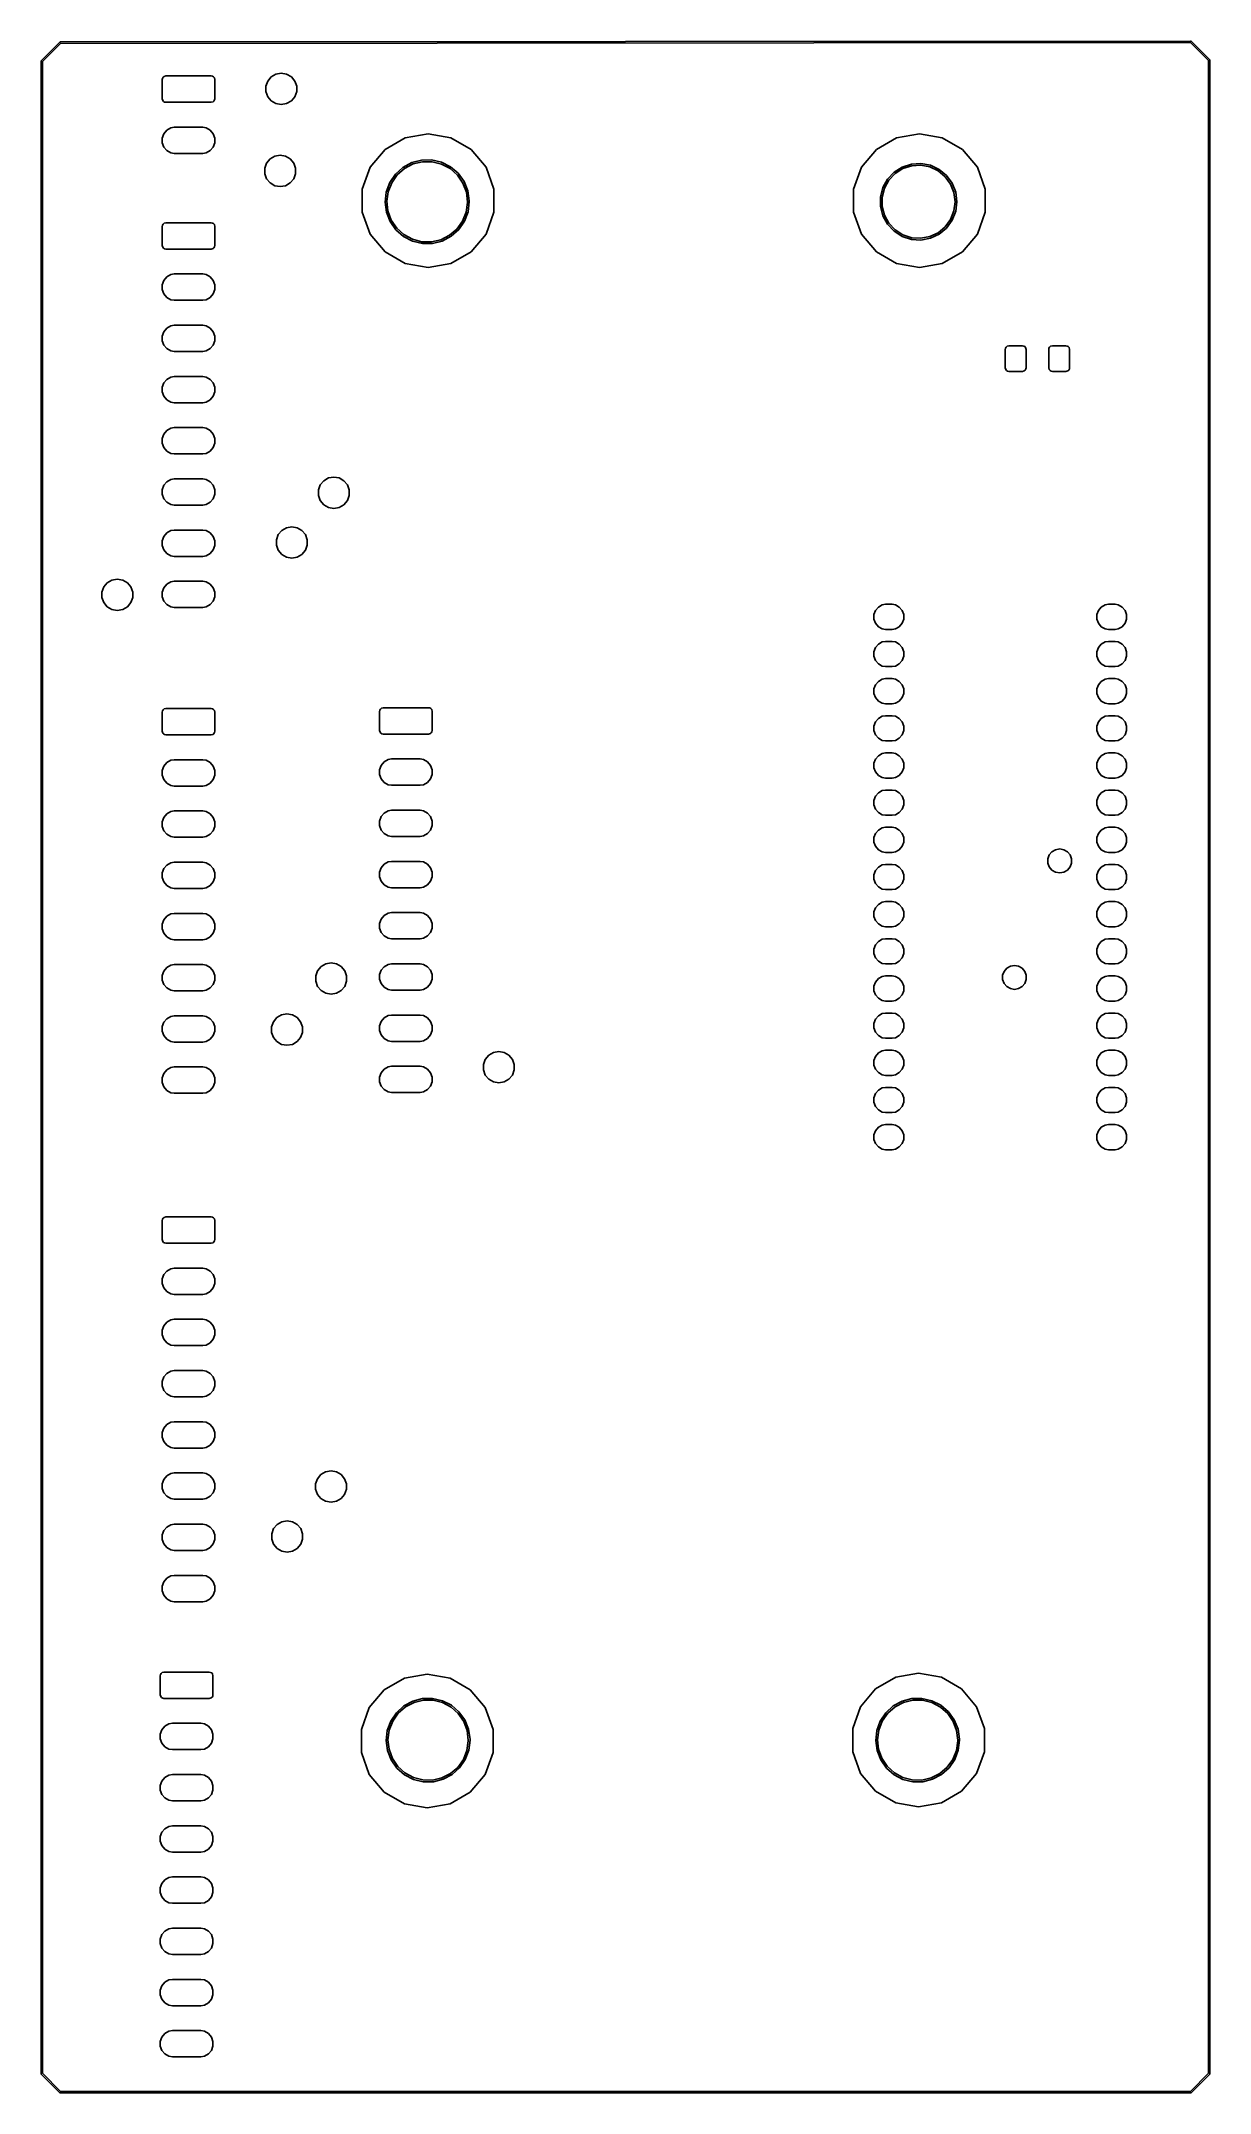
# Model space of a CAD drawing. Extents: x 81 to 161, y -172 to -32.
import ezdxf

# ---------------------------------------------------------------- set-up
doc = ezdxf.new("R2010")
doc.units = 0
doc.header["$MEASUREMENT"] = 0
doc.layers.add('BLACK', color=7, linetype='CONTINUOUS')

msp = doc.modelspace()

# ---------------------------------------------------------------- linework, layer by layer
at = {"layer": 'BLACK', "linetype": 'CONTINUOUS'}
for p, q in [((81.5002, -33.2371), (82.7671, -31.9702)), ((82.8247, -32.054), (81.584, -33.2947)), ((82.7671, -31.9702), (82.7713, -31.9651)), ((82.7713, -31.9651), (82.7771, -31.9618)), ((82.7771, -31.9618), (82.7825, -31.958)), ((82.7825, -31.958), (82.7847, -31.9574)), ((82.7847, -31.9574), (82.7866, -31.9563)), ((82.7866, -31.9563), (82.7931, -31.9551)), ((82.7931, -31.9551), (82.7996, -31.9534)), ((82.7996, -31.9534), (82.8062, -31.954)), ((82.8062, -31.954), (160.081, -31.8905)), ((160.063, -31.9905), (82.8247, -32.054)), ((161.303, -33.2312), (160.063, -31.9905)), ((160.081, -31.8905), (160.088, -31.8899)), ((160.088, -31.8899), (160.094, -31.8916)), ((160.094, -31.8916), (160.101, -31.8928)), ((160.101, -31.8928), (160.103, -31.8939)), ((160.103, -31.8939), (160.105, -31.8945)), ((160.105, -31.8945), (160.11, -31.8983)), ((160.11, -31.8983), (160.116, -31.9016)), ((160.116, -31.9016), (160.12, -31.9067)), ((160.12, -31.9067), (161.387, -33.1736)), ((81.4834, -33.2696), (81.4851, -33.2632)), ((81.484, -33.2762), (81.4834, -33.2696)), ((81.484, -170.813), (81.484, -33.2762)), ((81.4851, -33.2632), (81.4863, -33.2566)), ((81.4863, -33.2566), (81.4874, -33.2547)), ((81.4874, -33.2547), (81.488, -33.2525)), ((81.488, -33.2525), (81.4918, -33.2471)), ((81.4918, -33.2471), (81.4951, -33.2414)), ((81.4951, -33.2414), (81.5002, -33.2371)), ((81.584, -33.2947), (81.584, -170.794)), ((161.304, -170.794), (161.303, -33.2312)), ((161.387, -33.1736), (161.392, -33.1779)), ((161.392, -33.1779), (161.396, -33.1836)), ((161.396, -33.1836), (161.4, -33.189)), ((161.4, -33.189), (161.4, -33.1912)), ((161.4, -33.1912), (161.401, -33.1931)), ((161.401, -33.1931), (161.402, -33.1997)), ((161.402, -33.1997), (161.404, -33.2061)), ((161.404, -33.2061), (161.403, -33.2127)), ((161.403, -33.2127), (161.403, -170.813)), ((89.767, -34.529), (89.7821, -34.4435)), ((89.767, -35.829), (89.767, -34.529)), ((89.7821, -34.4435), (89.8255, -34.3683)), ((89.8255, -34.3683), (89.892, -34.3125)), ((89.892, -34.3125), (90.017, -34.279)), ((90.017, -34.279), (93.117, -34.279)), ((93.117, -34.279), (93.2025, -34.2941)), ((93.2025, -34.2941), (93.2777, -34.3375)), ((93.2777, -34.3375), (93.3335, -34.404)), ((93.3335, -34.404), (93.367, -34.529)), ((93.367, -34.529), (93.367, -35.829)), ((96.8563, -34.9742), (96.9834, -34.625)), ((96.8563, -35.3458), (96.8563, -34.9742)), ((96.9834, -34.625), (97.2222, -34.3403)), ((97.2222, -34.3403), (97.544, -34.1545)), ((97.544, -34.1545), (97.91, -34.09)), ((97.91, -34.09), (98.276, -34.1545)), ((98.276, -34.1545), (98.5978, -34.3403)), ((98.5978, -34.3403), (98.8366, -34.625)), ((98.8366, -34.625), (98.9637, -34.9742)), ((98.9637, -34.9742), (98.9637, -35.3458)), ((89.8005, -35.954), (89.767, -35.829)), ((89.8563, -36.0205), (89.8005, -35.954)), ((89.9315, -36.0639), (89.8563, -36.0205)), ((90.017, -36.079), (89.9315, -36.0639)), ((93.117, -36.079), (90.017, -36.079)), ((93.242, -36.0455), (93.117, -36.079)), ((93.3085, -35.9897), (93.242, -36.0455)), ((93.3519, -35.9145), (93.3085, -35.9897)), ((93.367, -35.829), (93.3519, -35.9145)), ((96.9834, -35.695), (96.8563, -35.3458)), ((97.2222, -35.9797), (96.9834, -35.695)), ((97.544, -36.1655), (97.2222, -35.9797)), ((97.91, -36.23), (97.544, -36.1655)), ((98.276, -36.1655), (97.91, -36.23)), ((98.5978, -35.9797), (98.276, -36.1655)), ((98.8366, -35.695), (98.5978, -35.9797)), ((98.9637, -35.3458), (98.8366, -35.695)), ((90.0796, -37.9789), (90.3544, -37.8202)), ((90.3544, -37.8202), (90.5883, -37.779)), ((90.5883, -37.779), (92.5457, -37.779)), ((92.5457, -37.779), (92.7796, -37.8202)), ((92.7796, -37.8202), (93.0544, -37.9789)), ((89.767, -38.5203), (89.8756, -38.2221)), ((89.767, -38.8377), (89.767, -38.5203)), ((89.8756, -39.1359), (89.767, -38.8377)), ((89.8756, -38.2221), (90.0796, -37.9789)), ((90.0796, -39.3791), (89.8756, -39.1359)), ((93.0544, -37.9789), (93.2584, -38.2221)), ((93.2584, -39.1359), (93.0544, -39.3791)), ((93.2584, -38.2221), (93.367, -38.5203)), ((93.367, -38.8377), (93.2584, -39.1359)), ((93.367, -38.5203), (93.367, -38.8377)), ((105.013, -39.2986), (106.387, -38.5052)), ((106.387, -38.5052), (107.95, -38.2296)), ((107.95, -38.2296), (109.513, -38.5052)), ((109.513, -38.5052), (110.887, -39.2986)), ((138.604, -39.2986), (139.979, -38.5052)), ((139.979, -38.5052), (141.541, -38.2296)), ((141.541, -38.2296), (143.104, -38.5052)), ((143.104, -38.5052), (144.479, -39.2986)), ((90.3544, -39.5378), (90.0796, -39.3791)), ((90.5883, -39.579), (90.3544, -39.5378)), ((92.5457, -39.579), (90.5883, -39.579)), ((92.7796, -39.5378), (92.5457, -39.579)), ((93.0544, -39.3791), (92.7796, -39.5378)), ((96.7763, -40.5842), (96.9034, -40.235)), ((96.7763, -40.9558), (96.7763, -40.5842)), ((96.9034, -40.235), (97.1422, -39.9503)), ((97.1422, -39.9503), (97.464, -39.7645)), ((97.464, -39.7645), (97.83, -39.7)), ((97.83, -39.7), (98.196, -39.7645)), ((98.196, -39.7645), (98.5178, -39.9503)), ((98.5178, -39.9503), (98.7566, -40.235)), ((98.7566, -40.235), (98.8837, -40.5842)), ((98.8837, -40.5842), (98.8837, -40.9558)), ((103.45, -42.0055), (103.993, -40.5143)), ((103.993, -40.5143), (105.013, -39.2986)), ((105.71, -40.9951), (106.221, -40.5301)), ((106.338, -40.595), (105.839, -41.0302)), ((106.221, -40.5301), (106.828, -40.2004)), ((106.926, -40.2913), (106.338, -40.595)), ((106.828, -40.2004), (107.496, -40.0251)), ((107.57, -40.1368), (106.926, -40.2913)), ((107.496, -40.0251), (108.187, -40.0143)), ((108.232, -40.1402), (107.57, -40.1368)), ((108.187, -40.0143), (108.861, -40.1685)), ((108.874, -40.3015), (108.232, -40.1402)), ((108.861, -40.1685), (109.478, -40.4789)), ((109.459, -40.6113), (108.874, -40.3015)), ((109.953, -41.0518), (109.459, -40.6113)), ((109.478, -40.4789), (110.003, -40.9276)), ((110.887, -39.2986), (111.907, -40.5143)), ((111.907, -40.5143), (112.45, -42.0055)), ((137.041, -42.0055), (137.584, -40.5143)), ((137.584, -40.5143), (138.604, -39.2986)), ((139.806, -40.8544), (140.361, -40.5021)), ((140.412, -40.6107), (139.883, -40.9468)), ((140.361, -40.5021), (140.987, -40.299)), ((141.009, -40.4168), (140.412, -40.6107)), ((140.987, -40.299), (141.643, -40.2577)), ((141.635, -40.3774), (141.009, -40.4168)), ((142.251, -40.495), (141.635, -40.3774)), ((141.643, -40.2577), (142.288, -40.3809)), ((142.819, -40.7621), (142.251, -40.495)), ((142.288, -40.3809), (142.883, -40.6608)), ((142.883, -40.6608), (143.39, -41.0798)), ((144.479, -39.2986), (145.499, -40.5143)), ((145.499, -40.5143), (146.041, -42.0055)), ((96.9034, -41.305), (96.7763, -40.9558)), ((97.1422, -41.5897), (96.9034, -41.305)), ((97.464, -41.7755), (97.1422, -41.5897)), ((97.83, -41.84), (97.464, -41.7755)), ((98.196, -41.7755), (97.83, -41.84)), ((98.5178, -41.5897), (98.196, -41.7755)), ((98.7566, -41.305), (98.5178, -41.5897)), ((98.8837, -40.9558), (98.7566, -41.305)), ((103.45, -43.5925), (103.45, -42.0055)), ((105.087, -42.2174), (105.324, -41.5686)), ((105.458, -41.5719), (105.218, -42.1888)), ((105.324, -41.5686), (105.71, -40.9951)), ((105.839, -41.0302), (105.458, -41.5719)), ((110.328, -41.5974), (109.953, -41.0518)), ((110.003, -40.9276), (110.406, -41.4887)), ((110.562, -42.2167), (110.328, -41.5974)), ((110.406, -41.4887), (110.664, -42.1298)), ((112.45, -42.0055), (112.45, -43.5925)), ((137.041, -43.5925), (137.041, -42.0055)), ((138.876, -42.5465), (139.04, -41.9097)), ((139.151, -41.9539), (138.995, -42.5615)), ((139.04, -41.9097), (139.356, -41.3336)), ((139.453, -41.4041), (139.151, -41.9539)), ((139.356, -41.3336), (139.806, -40.8544)), ((139.883, -40.9468), (139.453, -41.4041)), ((143.302, -41.162), (142.819, -40.7621)), ((143.671, -41.6695), (143.302, -41.162)), ((143.39, -41.0798), (143.776, -41.6117)), ((143.902, -42.2528), (143.671, -41.6695)), ((143.776, -41.6117), (144.018, -42.2229)), ((146.041, -42.0055), (146.041, -43.5925)), ((105.011, -42.9041), (105.087, -42.2174)), ((105.101, -43.5891), (105.011, -42.9041)), ((105.218, -42.1888), (105.131, -42.8452)), ((105.131, -42.8452), (105.204, -43.5032)), ((110.548, -43.5872), (110.641, -42.9317)), ((110.642, -42.874), (110.562, -42.2167)), ((110.641, -42.9317), (110.642, -42.874)), ((110.664, -42.1298), (110.761, -42.8138)), ((110.762, -42.874), (110.679, -43.5599)), ((110.761, -42.8138), (110.762, -42.874)), ((138.876, -43.2039), (138.876, -42.5465)), ((139.04, -43.8406), (138.876, -43.2039)), ((138.995, -42.5615), (138.995, -43.1888)), ((138.995, -43.1888), (139.151, -43.7965)), ((143.981, -42.8752), (143.902, -42.2528)), ((143.902, -43.4976), (143.981, -42.8752)), ((144.018, -42.2229), (144.101, -42.8752)), ((144.101, -42.8752), (144.018, -43.5274)), ((89.767, -44.562), (89.7821, -44.4765)), ((89.767, -45.862), (89.767, -44.562)), ((89.7821, -44.4765), (89.8255, -44.4013)), ((89.8255, -44.4013), (89.892, -44.3455)), ((89.892, -44.3455), (90.017, -44.312)), ((90.017, -44.312), (93.117, -44.312)), ((93.117, -44.312), (93.2025, -44.3271)), ((93.2025, -44.3271), (93.2777, -44.3705)), ((93.2777, -44.3705), (93.3335, -44.437)), ((93.3335, -44.437), (93.367, -44.562)), ((93.367, -44.562), (93.367, -45.862)), ((103.993, -45.0837), (103.45, -43.5925)), ((105.352, -44.2329), (105.101, -43.5891)), ((105.204, -43.5032), (105.431, -44.125)), ((105.75, -44.7981), (105.352, -44.2329)), ((105.431, -44.125), (105.801, -44.6745)), ((106.27, -45.2523), (105.75, -44.7981)), ((105.801, -44.6745), (106.29, -45.1201)), ((109.411, -45.1692), (109.915, -44.7392)), ((110.043, -44.7756), (109.528, -45.2353)), ((109.915, -44.7392), (110.301, -44.2015)), ((110.435, -44.2062), (110.043, -44.7756)), ((110.301, -44.2015), (110.548, -43.5872)), ((110.679, -43.5599), (110.435, -44.2062)), ((112.45, -43.5925), (111.907, -45.0837)), ((137.584, -45.0837), (137.041, -43.5925)), ((139.356, -44.4167), (139.04, -43.8406)), ((139.151, -43.7965), (139.453, -44.3462)), ((139.806, -44.896), (139.356, -44.4167)), ((139.453, -44.3462), (139.883, -44.8035)), ((139.883, -44.8035), (140.412, -45.1396)), ((142.819, -44.9882), (143.302, -44.5884)), ((143.39, -44.6705), (142.883, -45.0896)), ((143.302, -44.5884), (143.671, -44.0808)), ((143.776, -44.1386), (143.39, -44.6705)), ((143.671, -44.0808), (143.902, -43.4976)), ((144.018, -43.5274), (143.776, -44.1386)), ((146.041, -43.5925), (145.499, -45.0837)), ((89.8005, -45.987), (89.767, -45.862)), ((89.8563, -46.0535), (89.8005, -45.987)), ((89.9315, -46.0969), (89.8563, -46.0535)), ((90.017, -46.112), (89.9315, -46.0969)), ((93.117, -46.112), (90.017, -46.112)), ((93.242, -46.0785), (93.117, -46.112)), ((93.3085, -46.0227), (93.242, -46.0785)), ((93.3519, -45.9475), (93.3085, -46.0227)), ((93.367, -45.862), (93.3519, -45.9475)), ((105.013, -46.2994), (103.993, -45.0837)), ((106.884, -45.5692), (106.27, -45.2523)), ((106.29, -45.1201), (106.872, -45.436)), ((106.872, -45.436), (107.513, -45.604)), ((107.556, -45.7305), (106.884, -45.5692)), ((107.513, -45.604), (108.175, -45.6144)), ((108.247, -45.7269), (107.556, -45.7305)), ((108.175, -45.6144), (108.82, -45.4666)), ((108.917, -45.5586), (108.247, -45.7269)), ((108.82, -45.4666), (109.411, -45.1692)), ((109.528, -45.2353), (108.917, -45.5586)), ((111.907, -45.0837), (110.887, -46.2994)), ((138.604, -46.2994), (137.584, -45.0837)), ((140.361, -45.2482), (139.806, -44.896)), ((140.987, -45.4514), (140.361, -45.2482)), ((140.412, -45.1396), (141.009, -45.3335)), ((141.643, -45.4927), (140.987, -45.4514)), ((141.009, -45.3335), (141.635, -45.3729)), ((141.635, -45.3729), (142.251, -45.2553)), ((142.288, -45.3695), (141.643, -45.4927)), ((142.251, -45.2553), (142.819, -44.9882)), ((142.883, -45.0896), (142.288, -45.3695)), ((145.499, -45.0837), (144.479, -46.2994)), ((106.387, -47.0928), (105.013, -46.2994)), ((107.95, -47.3684), (106.387, -47.0928)), ((109.513, -47.0928), (107.95, -47.3684)), ((110.887, -46.2994), (109.513, -47.0928)), ((139.979, -47.0928), (138.604, -46.2994)), ((141.541, -47.3684), (139.979, -47.0928)), ((143.104, -47.0928), (141.541, -47.3684)), ((144.479, -46.2994), (143.104, -47.0928)), ((89.767, -48.5533), (89.8756, -48.2551)), ((89.767, -48.8707), (89.767, -48.5533)), ((89.8756, -49.1689), (89.767, -48.8707)), ((89.8756, -48.2551), (90.0796, -48.0119)), ((90.0796, -48.0119), (90.3544, -47.8532)), ((90.3544, -47.8532), (90.5883, -47.812)), ((90.5883, -47.812), (92.5457, -47.812)), ((92.5457, -47.812), (92.7796, -47.8532)), ((92.7796, -47.8532), (93.0544, -48.0119)), ((93.0544, -48.0119), (93.2584, -48.2551)), ((93.2584, -48.2551), (93.367, -48.5533)), ((93.367, -48.8707), (93.2584, -49.1689)), ((93.367, -48.5533), (93.367, -48.8707)), ((90.0796, -49.4121), (89.8756, -49.1689)), ((90.3544, -49.5708), (90.0796, -49.4121)), ((90.5883, -49.612), (90.3544, -49.5708)), ((92.5457, -49.612), (90.5883, -49.612)), ((92.7796, -49.5708), (92.5457, -49.612)), ((93.0544, -49.4121), (92.7796, -49.5708)), ((93.2584, -49.1689), (93.0544, -49.4121)), ((89.767, -52.0533), (89.8756, -51.7551)), ((89.8756, -51.7551), (90.0796, -51.5119)), ((90.0796, -51.5119), (90.3544, -51.3532)), ((90.3544, -51.3532), (90.5883, -51.312)), ((90.5883, -51.312), (92.5457, -51.312)), ((92.5457, -51.312), (92.7796, -51.3532)), ((92.7796, -51.3532), (93.0544, -51.5119)), ((93.0544, -51.5119), (93.2584, -51.7551)), ((93.2584, -51.7551), (93.367, -52.0533)), ((89.767, -52.3707), (89.767, -52.0533)), ((89.8756, -52.6689), (89.767, -52.3707)), ((90.0796, -52.9121), (89.8756, -52.6689)), ((90.3544, -53.0708), (90.0796, -52.9121)), ((90.5883, -53.112), (90.3544, -53.0708)), ((92.5457, -53.112), (90.5883, -53.112)), ((92.7796, -53.0708), (92.5457, -53.112)), ((93.0544, -52.9121), (92.7796, -53.0708)), ((93.2584, -52.6689), (93.0544, -52.9121)), ((93.367, -52.3707), (93.2584, -52.6689)), ((93.367, -52.0533), (93.367, -52.3707)), ((147.406, -52.969), (147.421, -52.8835)), ((147.406, -54.219), (147.406, -52.969)), ((147.421, -52.8835), (147.464, -52.8083)), ((147.464, -52.8083), (147.531, -52.7525)), ((147.531, -52.7525), (147.656, -52.719)), ((147.656, -52.719), (148.581, -52.719)), ((148.581, -52.719), (148.667, -52.7341)), ((148.667, -52.7341), (148.742, -52.7775)), ((148.742, -52.7775), (148.798, -52.844)), ((148.798, -52.844), (148.831, -52.969)), ((148.831, -52.969), (148.831, -54.219)), ((150.381, -52.969), (150.396, -52.8835)), ((150.381, -54.219), (150.381, -52.969)), ((150.396, -52.8835), (150.439, -52.8083)), ((150.439, -52.8083), (150.506, -52.7525)), ((150.506, -52.7525), (150.631, -52.719)), ((150.631, -52.719), (151.556, -52.719)), ((151.556, -52.719), (151.642, -52.7341)), ((151.642, -52.7341), (151.717, -52.7775)), ((151.717, -52.7775), (151.773, -52.844)), ((151.773, -52.844), (151.806, -52.969)), ((151.806, -52.969), (151.806, -54.219)), ((147.439, -54.344), (147.406, -54.219)), ((147.495, -54.4105), (147.439, -54.344)), ((147.57, -54.4539), (147.495, -54.4105)), ((147.656, -54.469), (147.57, -54.4539)), ((148.581, -54.469), (147.656, -54.469)), ((148.706, -54.4355), (148.581, -54.469)), ((148.773, -54.3797), (148.706, -54.4355)), ((148.816, -54.3045), (148.773, -54.3797)), ((148.831, -54.219), (148.816, -54.3045)), ((150.414, -54.344), (150.381, -54.219)), ((150.47, -54.4105), (150.414, -54.344)), ((150.545, -54.4539), (150.47, -54.4105)), ((150.631, -54.469), (150.545, -54.4539)), ((151.556, -54.469), (150.631, -54.469)), ((151.681, -54.4355), (151.556, -54.469)), ((151.748, -54.3797), (151.681, -54.4355)), ((151.791, -54.3045), (151.748, -54.3797)), ((151.806, -54.219), (151.791, -54.3045)), ((89.767, -55.5533), (89.8756, -55.2551)), ((89.767, -55.8707), (89.767, -55.5533)), ((89.8756, -56.1689), (89.767, -55.8707)), ((89.8756, -55.2551), (90.0796, -55.0119)), ((90.0796, -55.0119), (90.3544, -54.8532)), ((90.3544, -54.8532), (90.5883, -54.812)), ((90.5883, -54.812), (92.5457, -54.812)), ((92.5457, -54.812), (92.7796, -54.8532)), ((92.7796, -54.8532), (93.0544, -55.0119)), ((93.0544, -55.0119), (93.2584, -55.2551)), ((93.2584, -55.2551), (93.367, -55.5533)), ((93.367, -55.8707), (93.2584, -56.1689)), ((93.367, -55.5533), (93.367, -55.8707)), ((90.0796, -56.4121), (89.8756, -56.1689)), ((90.3544, -56.5708), (90.0796, -56.4121)), ((90.5883, -56.612), (90.3544, -56.5708)), ((92.5457, -56.612), (90.5883, -56.612)), ((92.7796, -56.5708), (92.5457, -56.612)), ((93.0544, -56.4121), (92.7796, -56.5708)), ((93.2584, -56.1689), (93.0544, -56.4121)), ((89.767, -59.0533), (89.8756, -58.7551)), ((89.8756, -58.7551), (90.0796, -58.5119)), ((90.0796, -58.5119), (90.3544, -58.3532)), ((90.3544, -58.3532), (90.5883, -58.312)), ((90.5883, -58.312), (92.5457, -58.312)), ((92.5457, -58.312), (92.7796, -58.3532)), ((92.7796, -58.3532), (93.0544, -58.5119)), ((93.0544, -58.5119), (93.2584, -58.7551)), ((93.2584, -58.7551), (93.367, -59.0533)), ((89.767, -59.3707), (89.767, -59.0533)), ((89.8756, -59.6689), (89.767, -59.3707)), ((90.0796, -59.9121), (89.8756, -59.6689)), ((90.3544, -60.0708), (90.0796, -59.9121)), ((90.5883, -60.112), (90.3544, -60.0708)), ((92.5457, -60.112), (90.5883, -60.112)), ((92.7796, -60.0708), (92.5457, -60.112)), ((93.0544, -59.9121), (92.7796, -60.0708)), ((93.2584, -59.6689), (93.0544, -59.9121)), ((93.367, -59.3707), (93.2584, -59.6689)), ((93.367, -59.0533), (93.367, -59.3707)), ((101.134, -61.7545), (101.5, -61.69)), ((101.5, -61.69), (101.866, -61.7545)), ((89.767, -62.5533), (89.8756, -62.2551)), ((89.767, -62.8707), (89.767, -62.5533)), ((89.8756, -63.1689), (89.767, -62.8707)), ((89.8756, -62.2551), (90.0796, -62.0119)), ((90.0796, -62.0119), (90.3544, -61.8532)), ((90.3544, -61.8532), (90.5883, -61.812)), ((90.5883, -61.812), (92.5457, -61.812)), ((92.5457, -61.812), (92.7796, -61.8532)), ((92.7796, -61.8532), (93.0544, -62.0119)), ((93.0544, -62.0119), (93.2584, -62.2551)), ((93.2584, -62.2551), (93.367, -62.5533)), ((93.367, -62.8707), (93.2584, -63.1689)), ((93.367, -62.5533), (93.367, -62.8707)), ((100.446, -62.5742), (100.573, -62.225)), ((100.446, -62.9458), (100.446, -62.5742)), ((100.573, -63.295), (100.446, -62.9458)), ((100.573, -62.225), (100.812, -61.9403)), ((100.812, -61.9403), (101.134, -61.7545)), ((101.866, -61.7545), (102.188, -61.9403)), ((102.188, -61.9403), (102.427, -62.225)), ((102.427, -62.225), (102.554, -62.5742)), ((102.554, -62.9458), (102.427, -63.295)), ((102.554, -62.5742), (102.554, -62.9458)), ((90.0796, -63.4121), (89.8756, -63.1689)), ((90.3544, -63.5708), (90.0796, -63.4121)), ((90.5883, -63.612), (90.3544, -63.5708)), ((92.5457, -63.612), (90.5883, -63.612)), ((92.7796, -63.5708), (92.5457, -63.612)), ((93.0544, -63.4121), (92.7796, -63.5708)), ((93.2584, -63.1689), (93.0544, -63.4121)), ((100.812, -63.5797), (100.573, -63.295)), ((101.134, -63.7655), (100.812, -63.5797)), ((101.5, -63.83), (101.134, -63.7655)), ((101.866, -63.7655), (101.5, -63.83)), ((102.188, -63.5797), (101.866, -63.7655)), ((102.427, -63.295), (102.188, -63.5797)), ((89.767, -66.0533), (89.8756, -65.7551)), ((89.8756, -65.7551), (90.0796, -65.5119)), ((90.0796, -65.5119), (90.3544, -65.3532)), ((90.3544, -65.3532), (90.5883, -65.312)), ((90.5883, -65.312), (92.5457, -65.312)), ((92.5457, -65.312), (92.7796, -65.3532)), ((92.7796, -65.3532), (93.0544, -65.5119)), ((93.0544, -65.5119), (93.2584, -65.7551)), ((93.2584, -65.7551), (93.367, -66.0533)), ((97.5763, -65.9742), (97.7034, -65.625)), ((97.7034, -65.625), (97.9422, -65.3403)), ((97.9422, -65.3403), (98.264, -65.1545)), ((98.264, -65.1545), (98.63, -65.09)), ((98.63, -65.09), (98.996, -65.1545)), ((98.996, -65.1545), (99.3178, -65.3403)), ((99.3178, -65.3403), (99.5566, -65.625)), ((99.5566, -65.625), (99.6837, -65.9742)), ((89.767, -66.3707), (89.767, -66.0533)), ((89.8756, -66.6689), (89.767, -66.3707)), ((90.0796, -66.9121), (89.8756, -66.6689)), ((90.3544, -67.0708), (90.0796, -66.9121)), ((90.5883, -67.112), (90.3544, -67.0708)), ((92.5457, -67.112), (90.5883, -67.112)), ((92.7796, -67.0708), (92.5457, -67.112)), ((93.0544, -66.9121), (92.7796, -67.0708)), ((93.2584, -66.6689), (93.0544, -66.9121)), ((93.367, -66.3707), (93.2584, -66.6689)), ((93.367, -66.0533), (93.367, -66.3707)), ((97.5763, -66.3458), (97.5763, -65.9742)), ((97.7034, -66.695), (97.5763, -66.3458)), ((97.9422, -66.9797), (97.7034, -66.695)), ((98.264, -67.1655), (97.9422, -66.9797)), ((98.63, -67.23), (98.264, -67.1655)), ((98.996, -67.1655), (98.63, -67.23)), ((99.3178, -66.9797), (98.996, -67.1655)), ((99.5566, -66.695), (99.3178, -66.9797)), ((99.6837, -66.3458), (99.5566, -66.695)), ((99.6837, -65.9742), (99.6837, -66.3458)), ((86.334, -68.7345), (86.7, -68.67)), ((86.7, -68.67), (87.066, -68.7345)), ((85.6463, -69.5542), (85.7734, -69.205)), ((85.6463, -69.9258), (85.6463, -69.5542)), ((85.7734, -70.275), (85.6463, -69.9258)), ((85.7734, -69.205), (86.0122, -68.9203)), ((86.0122, -68.9203), (86.334, -68.7345)), ((87.066, -68.7345), (87.3878, -68.9203)), ((87.3878, -68.9203), (87.6266, -69.205)), ((87.6266, -69.205), (87.7537, -69.5542)), ((87.7537, -69.9258), (87.6266, -70.275)), ((87.7537, -69.5542), (87.7537, -69.9258)), ((89.767, -69.5533), (89.8756, -69.2551)), ((89.767, -69.8707), (89.767, -69.5533)), ((89.8756, -70.1689), (89.767, -69.8707)), ((89.8756, -69.2551), (90.0796, -69.0119)), ((90.0796, -69.0119), (90.3544, -68.8532)), ((90.3544, -68.8532), (90.5883, -68.812)), ((90.5883, -68.812), (92.5457, -68.812)), ((92.5457, -68.812), (92.7796, -68.8532)), ((92.7796, -68.8532), (93.0544, -69.0119)), ((93.0544, -69.0119), (93.2584, -69.2551)), ((93.2584, -69.2551), (93.367, -69.5533)), ((93.367, -69.8707), (93.2584, -70.1689)), ((93.367, -69.5533), (93.367, -69.8707)), ((86.0122, -70.5597), (85.7734, -70.275)), ((86.334, -70.7455), (86.0122, -70.5597)), ((86.7, -70.81), (86.334, -70.7455)), ((87.066, -70.7455), (86.7, -70.81)), ((87.3878, -70.5597), (87.066, -70.7455)), ((87.6266, -70.275), (87.3878, -70.5597)), ((90.0796, -70.4121), (89.8756, -70.1689)), ((90.3544, -70.5708), (90.0796, -70.4121)), ((90.5883, -70.612), (90.3544, -70.5708)), ((92.5457, -70.612), (90.5883, -70.612)), ((92.7796, -70.5708), (92.5457, -70.612)), ((93.0544, -70.4121), (92.7796, -70.5708)), ((93.2584, -70.1689), (93.0544, -70.4121)), ((138.43, -71.0947), (138.534, -70.8085)), ((138.43, -71.3993), (138.43, -71.0947)), ((138.534, -71.6855), (138.43, -71.3993)), ((138.534, -70.8085), (138.73, -70.5752)), ((138.73, -70.5752), (138.994, -70.423)), ((138.994, -70.423), (139.218, -70.3834)), ((139.218, -70.3834), (139.674, -70.3834)), ((139.674, -70.3834), (139.898, -70.423)), ((139.898, -70.423), (140.162, -70.5752)), ((140.162, -70.5752), (140.358, -70.8085)), ((140.358, -70.8085), (140.462, -71.0947)), ((140.462, -71.3993), (140.358, -71.6855)), ((140.462, -71.0947), (140.462, -71.3993)), ((153.67, -71.0947), (153.774, -70.8085)), ((153.67, -71.3993), (153.67, -71.0947)), ((153.774, -71.6855), (153.67, -71.3993)), ((153.774, -70.8085), (153.97, -70.5752)), ((153.97, -70.5752), (154.234, -70.423)), ((154.234, -70.423), (154.458, -70.3834)), ((154.458, -70.3834), (154.914, -70.3834)), ((154.914, -70.3834), (155.138, -70.423)), ((155.138, -70.423), (155.402, -70.5752)), ((155.402, -70.5752), (155.598, -70.8085)), ((155.598, -70.8085), (155.702, -71.0947)), ((155.702, -71.3993), (155.598, -71.6855)), ((155.702, -71.0947), (155.702, -71.3993)), ((138.73, -71.9188), (138.534, -71.6855)), ((138.994, -72.071), (138.73, -71.9188)), ((139.218, -72.1106), (138.994, -72.071)), ((138.994, -72.963), (139.218, -72.9234)), ((139.674, -72.1106), (139.218, -72.1106)), ((139.218, -72.9234), (139.674, -72.9234)), ((139.898, -72.071), (139.674, -72.1106)), ((139.674, -72.9234), (139.898, -72.963)), ((140.162, -71.9188), (139.898, -72.071)), ((140.358, -71.6855), (140.162, -71.9188)), ((153.97, -71.9188), (153.774, -71.6855)), ((154.234, -72.071), (153.97, -71.9188)), ((154.458, -72.1106), (154.234, -72.071)), ((154.234, -72.963), (154.458, -72.9234)), ((154.914, -72.1106), (154.458, -72.1106)), ((154.458, -72.9234), (154.914, -72.9234)), ((155.138, -72.071), (154.914, -72.1106)), ((154.914, -72.9234), (155.138, -72.963)), ((155.402, -71.9188), (155.138, -72.071)), ((155.598, -71.6855), (155.402, -71.9188)), ((138.43, -73.6347), (138.534, -73.3485)), ((138.43, -73.9393), (138.43, -73.6347)), ((138.534, -74.2255), (138.43, -73.9393)), ((138.534, -73.3485), (138.73, -73.1152)), ((138.73, -74.4588), (138.534, -74.2255)), ((138.73, -73.1152), (138.994, -72.963)), ((139.898, -72.963), (140.162, -73.1152)), ((140.162, -73.1152), (140.358, -73.3485)), ((140.358, -74.2255), (140.162, -74.4588)), ((140.358, -73.3485), (140.462, -73.6347)), ((140.462, -73.9393), (140.358, -74.2255)), ((140.462, -73.6347), (140.462, -73.9393)), ((153.67, -73.6347), (153.774, -73.3485)), ((153.67, -73.9393), (153.67, -73.6347)), ((153.774, -74.2255), (153.67, -73.9393)), ((153.774, -73.3485), (153.97, -73.1152)), ((153.97, -74.4588), (153.774, -74.2255)), ((153.97, -73.1152), (154.234, -72.963)), ((155.138, -72.963), (155.402, -73.1152)), ((155.402, -73.1152), (155.598, -73.3485)), ((155.598, -74.2255), (155.402, -74.4588)), ((155.598, -73.3485), (155.702, -73.6347)), ((155.702, -73.9393), (155.598, -74.2255)), ((155.702, -73.6347), (155.702, -73.9393)), ((138.534, -75.8885), (138.73, -75.6552)), ((138.994, -74.611), (138.73, -74.4588)), ((138.73, -75.6552), (138.994, -75.503)), ((139.218, -74.6506), (138.994, -74.611)), ((138.994, -75.503), (139.218, -75.4634)), ((139.674, -74.6506), (139.218, -74.6506)), ((139.218, -75.4634), (139.674, -75.4634)), ((139.898, -74.611), (139.674, -74.6506)), ((139.674, -75.4634), (139.898, -75.503)), ((140.162, -74.4588), (139.898, -74.611)), ((139.898, -75.503), (140.162, -75.6552)), ((140.162, -75.6552), (140.358, -75.8885)), ((153.774, -75.8885), (153.97, -75.6552)), ((154.234, -74.611), (153.97, -74.4588)), ((153.97, -75.6552), (154.234, -75.503)), ((154.458, -74.6506), (154.234, -74.611)), ((154.234, -75.503), (154.458, -75.4634)), ((154.914, -74.6506), (154.458, -74.6506)), ((154.458, -75.4634), (154.914, -75.4634)), ((155.138, -74.611), (154.914, -74.6506)), ((154.914, -75.4634), (155.138, -75.503)), ((155.402, -74.4588), (155.138, -74.611)), ((155.138, -75.503), (155.402, -75.6552)), ((155.402, -75.6552), (155.598, -75.8885)), ((138.43, -76.1747), (138.534, -75.8885)), ((138.43, -76.4793), (138.43, -76.1747)), ((138.534, -76.7655), (138.43, -76.4793)), ((138.73, -76.9988), (138.534, -76.7655)), ((138.994, -77.151), (138.73, -76.9988)), ((140.162, -76.9988), (139.898, -77.151)), ((140.358, -76.7655), (140.162, -76.9988)), ((140.358, -75.8885), (140.462, -76.1747)), ((140.462, -76.4793), (140.358, -76.7655)), ((140.462, -76.1747), (140.462, -76.4793)), ((153.67, -76.1747), (153.774, -75.8885)), ((153.67, -76.4793), (153.67, -76.1747)), ((153.774, -76.7655), (153.67, -76.4793)), ((153.97, -76.9988), (153.774, -76.7655)), ((154.234, -77.151), (153.97, -76.9988)), ((155.402, -76.9988), (155.138, -77.151)), ((155.598, -76.7655), (155.402, -76.9988)), ((155.598, -75.8885), (155.702, -76.1747)), ((155.702, -76.4793), (155.598, -76.7655)), ((155.702, -76.1747), (155.702, -76.4793)), ((89.767, -77.7603), (89.7821, -77.6748)), ((89.767, -79.0603), (89.767, -77.7603)), ((89.7821, -77.6748), (89.8255, -77.5996)), ((89.8255, -77.5996), (89.892, -77.5438)), ((89.892, -77.5438), (90.017, -77.5103)), ((90.017, -77.5103), (93.117, -77.5103)), ((93.117, -77.5103), (93.2025, -77.5254)), ((93.2025, -77.5254), (93.2777, -77.5688)), ((93.2777, -77.5688), (93.3335, -77.6353)), ((93.3335, -77.6353), (93.367, -77.7603)), ((93.367, -77.7603), (93.367, -79.0603)), ((104.626, -77.709), (104.641, -77.6235)), ((104.626, -79.009), (104.626, -77.709)), ((104.641, -77.6235), (104.684, -77.5483)), ((104.684, -77.5483), (104.751, -77.4925)), ((104.751, -77.4925), (104.876, -77.459)), ((104.876, -77.459), (107.976, -77.459)), ((107.976, -77.459), (108.062, -77.4741)), ((108.062, -77.4741), (108.137, -77.5175)), ((108.137, -77.5175), (108.193, -77.584)), ((108.193, -77.584), (108.226, -77.709)), ((108.226, -77.709), (108.226, -79.009)), ((138.43, -78.7147), (138.534, -78.4285)), ((138.534, -78.4285), (138.73, -78.1952)), ((138.73, -78.1952), (138.994, -78.043)), ((139.218, -77.1906), (138.994, -77.151)), ((138.994, -78.043), (139.218, -78.0034)), ((139.674, -77.1906), (139.218, -77.1906)), ((139.218, -78.0034), (139.674, -78.0034)), ((139.898, -77.151), (139.674, -77.1906)), ((139.674, -78.0034), (139.898, -78.043)), ((139.898, -78.043), (140.162, -78.1952)), ((140.162, -78.1952), (140.358, -78.4285)), ((140.358, -78.4285), (140.462, -78.7147)), ((153.67, -78.7147), (153.774, -78.4285)), ((153.774, -78.4285), (153.97, -78.1952)), ((153.97, -78.1952), (154.234, -78.043)), ((154.458, -77.1906), (154.234, -77.151)), ((154.234, -78.043), (154.458, -78.0034)), ((154.914, -77.1906), (154.458, -77.1906)), ((154.458, -78.0034), (154.914, -78.0034)), ((155.138, -77.151), (154.914, -77.1906)), ((154.914, -78.0034), (155.138, -78.043)), ((155.138, -78.043), (155.402, -78.1952)), ((155.402, -78.1952), (155.598, -78.4285)), ((155.598, -78.4285), (155.702, -78.7147)), ((89.8005, -79.1853), (89.767, -79.0603)), ((89.8563, -79.2518), (89.8005, -79.1853)), ((89.9315, -79.2952), (89.8563, -79.2518)), ((90.017, -79.3103), (89.9315, -79.2952)), ((93.117, -79.3103), (90.017, -79.3103)), ((93.242, -79.2768), (93.117, -79.3103)), ((93.3085, -79.221), (93.242, -79.2768)), ((93.3519, -79.1458), (93.3085, -79.221)), ((93.367, -79.0603), (93.3519, -79.1458)), ((104.659, -79.134), (104.626, -79.009)), ((104.715, -79.2005), (104.659, -79.134)), ((104.79, -79.2439), (104.715, -79.2005)), ((104.876, -79.259), (104.79, -79.2439)), ((107.976, -79.259), (104.876, -79.259)), ((108.101, -79.2255), (107.976, -79.259)), ((108.168, -79.1697), (108.101, -79.2255)), ((108.211, -79.0945), (108.168, -79.1697)), ((108.226, -79.009), (108.211, -79.0945)), ((138.43, -79.0193), (138.43, -78.7147)), ((138.534, -79.3055), (138.43, -79.0193)), ((138.73, -79.5388), (138.534, -79.3055)), ((138.994, -79.691), (138.73, -79.5388)), ((139.218, -79.7306), (138.994, -79.691)), ((139.674, -79.7306), (139.218, -79.7306)), ((139.898, -79.691), (139.674, -79.7306)), ((140.162, -79.5388), (139.898, -79.691)), ((140.358, -79.3055), (140.162, -79.5388)), ((140.462, -79.0193), (140.358, -79.3055)), ((140.462, -78.7147), (140.462, -79.0193)), ((153.67, -79.0193), (153.67, -78.7147)), ((153.774, -79.3055), (153.67, -79.0193)), ((153.97, -79.5388), (153.774, -79.3055)), ((154.234, -79.691), (153.97, -79.5388)), ((154.458, -79.7306), (154.234, -79.691)), ((154.914, -79.7306), (154.458, -79.7306)), ((155.138, -79.691), (154.914, -79.7306)), ((155.402, -79.5388), (155.138, -79.691)), ((155.598, -79.3055), (155.402, -79.5388)), ((155.702, -79.0193), (155.598, -79.3055)), ((155.702, -78.7147), (155.702, -79.0193)), ((89.8756, -81.4533), (90.0796, -81.2102)), ((90.0796, -81.2102), (90.3544, -81.0515)), ((90.3544, -81.0515), (90.5883, -81.0103)), ((90.5883, -81.0103), (92.5457, -81.0103)), ((92.5457, -81.0103), (92.7796, -81.0515)), ((92.7796, -81.0515), (93.0544, -81.2102)), ((93.0544, -81.2102), (93.2584, -81.4533)), ((104.735, -81.4021), (104.939, -81.1589)), ((104.939, -81.1589), (105.213, -81.0002)), ((105.213, -81.0002), (105.447, -80.959)), ((105.447, -80.959), (107.405, -80.959)), ((107.405, -80.959), (107.639, -81.0002)), ((107.639, -81.0002), (107.913, -81.1589)), ((107.913, -81.1589), (108.117, -81.4021)), ((138.43, -81.2547), (138.534, -80.9685)), ((138.43, -81.5593), (138.43, -81.2547)), ((138.534, -80.9685), (138.73, -80.7352)), ((138.73, -80.7352), (138.994, -80.583)), ((138.994, -80.583), (139.218, -80.5434)), ((139.218, -80.5434), (139.674, -80.5434)), ((139.674, -80.5434), (139.898, -80.583)), ((139.898, -80.583), (140.162, -80.7352)), ((140.162, -80.7352), (140.358, -80.9685)), ((140.358, -80.9685), (140.462, -81.2547)), ((140.462, -81.2547), (140.462, -81.5593)), ((153.67, -81.2547), (153.774, -80.9685)), ((153.67, -81.5593), (153.67, -81.2547)), ((153.774, -80.9685), (153.97, -80.7352)), ((153.97, -80.7352), (154.234, -80.583)), ((154.234, -80.583), (154.458, -80.5434)), ((154.458, -80.5434), (154.914, -80.5434)), ((154.914, -80.5434), (155.138, -80.583)), ((155.138, -80.583), (155.402, -80.7352)), ((155.402, -80.7352), (155.598, -80.9685)), ((155.598, -80.9685), (155.702, -81.2547)), ((155.702, -81.2547), (155.702, -81.5593)), ((89.767, -81.7516), (89.8756, -81.4533)), ((89.767, -82.069), (89.767, -81.7516)), ((89.8756, -82.3672), (89.767, -82.069)), ((90.0796, -82.6104), (89.8756, -82.3672)), ((90.3544, -82.769), (90.0796, -82.6104)), ((93.0544, -82.6104), (92.7796, -82.769)), ((93.2584, -82.3672), (93.0544, -82.6104)), ((93.2584, -81.4533), (93.367, -81.7516)), ((93.367, -82.069), (93.2584, -82.3672)), ((93.367, -81.7516), (93.367, -82.069)), ((104.626, -81.7003), (104.735, -81.4021)), ((104.626, -82.0177), (104.626, -81.7003)), ((104.735, -82.3159), (104.626, -82.0177)), ((104.939, -82.5591), (104.735, -82.3159)), ((105.213, -82.7178), (104.939, -82.5591)), ((105.447, -82.759), (105.213, -82.7178)), ((107.639, -82.7178), (107.405, -82.759)), ((107.913, -82.5591), (107.639, -82.7178)), ((108.117, -82.3159), (107.913, -82.5591)), ((108.117, -81.4021), (108.226, -81.7003)), ((108.226, -82.0177), (108.117, -82.3159)), ((108.226, -81.7003), (108.226, -82.0177)), ((138.534, -81.8455), (138.43, -81.5593)), ((138.73, -82.0788), (138.534, -81.8455)), ((138.994, -82.231), (138.73, -82.0788)), ((139.218, -82.2706), (138.994, -82.231)), ((139.674, -82.2706), (139.218, -82.2706)), ((139.898, -82.231), (139.674, -82.2706)), ((140.162, -82.0788), (139.898, -82.231)), ((140.358, -81.8455), (140.162, -82.0788)), ((140.462, -81.5593), (140.358, -81.8455)), ((153.774, -81.8455), (153.67, -81.5593)), ((153.97, -82.0788), (153.774, -81.8455)), ((154.234, -82.231), (153.97, -82.0788)), ((154.458, -82.2706), (154.234, -82.231)), ((154.914, -82.2706), (154.458, -82.2706)), ((155.138, -82.231), (154.914, -82.2706)), ((155.402, -82.0788), (155.138, -82.231)), ((155.598, -81.8455), (155.402, -82.0788)), ((155.702, -81.5593), (155.598, -81.8455)), ((90.5883, -82.8103), (90.3544, -82.769)), ((92.5457, -82.8103), (90.5883, -82.8103)), ((92.7796, -82.769), (92.5457, -82.8103)), ((107.405, -82.759), (105.447, -82.759)), ((138.43, -83.7947), (138.534, -83.5085)), ((138.43, -84.0993), (138.43, -83.7947)), ((138.534, -84.3855), (138.43, -84.0993)), ((138.534, -83.5085), (138.73, -83.2752)), ((138.73, -83.2752), (138.994, -83.123)), ((138.994, -83.123), (139.218, -83.0834)), ((139.218, -83.0834), (139.674, -83.0834)), ((139.674, -83.0834), (139.898, -83.123)), ((139.898, -83.123), (140.162, -83.2752)), ((140.162, -83.2752), (140.358, -83.5085)), ((140.358, -83.5085), (140.462, -83.7947)), ((140.462, -84.0993), (140.358, -84.3855)), ((140.462, -83.7947), (140.462, -84.0993)), ((153.67, -83.7947), (153.774, -83.5085)), ((153.67, -84.0993), (153.67, -83.7947)), ((153.774, -84.3855), (153.67, -84.0993)), ((153.774, -83.5085), (153.97, -83.2752)), ((153.97, -83.2752), (154.234, -83.123)), ((154.234, -83.123), (154.458, -83.0834)), ((154.458, -83.0834), (154.914, -83.0834)), ((154.914, -83.0834), (155.138, -83.123)), ((155.138, -83.123), (155.402, -83.2752)), ((155.402, -83.2752), (155.598, -83.5085)), ((155.598, -83.5085), (155.702, -83.7947)), ((155.702, -84.0993), (155.598, -84.3855)), ((155.702, -83.7947), (155.702, -84.0993)), ((89.767, -85.2516), (89.8756, -84.9533)), ((89.767, -85.569), (89.767, -85.2516)), ((89.8756, -84.9533), (90.0796, -84.7102)), ((90.0796, -84.7102), (90.3544, -84.5515)), ((90.3544, -84.5515), (90.5883, -84.5103)), ((90.5883, -84.5103), (92.5457, -84.5103)), ((92.5457, -84.5103), (92.7796, -84.5515)), ((92.7796, -84.5515), (93.0544, -84.7102)), ((93.0544, -84.7102), (93.2584, -84.9533)), ((93.2584, -84.9533), (93.367, -85.2516)), ((93.367, -85.2516), (93.367, -85.569)), ((104.626, -85.2003), (104.735, -84.9021)), ((104.626, -85.5177), (104.626, -85.2003)), ((104.735, -85.8159), (104.626, -85.5177)), ((104.735, -84.9021), (104.939, -84.6589)), ((104.939, -84.6589), (105.213, -84.5002)), ((105.213, -84.5002), (105.447, -84.459)), ((105.447, -84.459), (107.405, -84.459)), ((107.405, -84.459), (107.639, -84.5002)), ((107.639, -84.5002), (107.913, -84.6589)), ((107.913, -84.6589), (108.117, -84.9021)), ((108.117, -84.9021), (108.226, -85.2003)), ((108.226, -85.5177), (108.117, -85.8159)), ((108.226, -85.2003), (108.226, -85.5177)), ((138.73, -84.6188), (138.534, -84.3855)), ((138.994, -84.771), (138.73, -84.6188)), ((139.218, -84.8106), (138.994, -84.771)), ((139.674, -84.8106), (139.218, -84.8106)), ((139.898, -84.771), (139.674, -84.8106)), ((140.162, -84.6188), (139.898, -84.771)), ((140.358, -84.3855), (140.162, -84.6188)), ((153.97, -84.6188), (153.774, -84.3855)), ((154.234, -84.771), (153.97, -84.6188)), ((154.458, -84.8106), (154.234, -84.771)), ((154.914, -84.8106), (154.458, -84.8106)), ((155.138, -84.771), (154.914, -84.8106)), ((155.402, -84.6188), (155.138, -84.771)), ((155.598, -84.3855), (155.402, -84.6188)), ((89.8756, -85.8672), (89.767, -85.569)), ((90.0796, -86.1104), (89.8756, -85.8672)), ((90.3544, -86.269), (90.0796, -86.1104)), ((90.5883, -86.3103), (90.3544, -86.269)), ((92.5457, -86.3103), (90.5883, -86.3103)), ((92.7796, -86.269), (92.5457, -86.3103)), ((93.0544, -86.1104), (92.7796, -86.269)), ((93.2584, -85.8672), (93.0544, -86.1104)), ((93.367, -85.569), (93.2584, -85.8672)), ((104.939, -86.0591), (104.735, -85.8159)), ((105.213, -86.2178), (104.939, -86.0591)), ((105.447, -86.259), (105.213, -86.2178)), ((107.405, -86.259), (105.447, -86.259)), ((107.639, -86.2178), (107.405, -86.259)), ((107.913, -86.0591), (107.639, -86.2178)), ((108.117, -85.8159), (107.913, -86.0591)), ((138.43, -86.3347), (138.534, -86.0485)), ((138.43, -86.6393), (138.43, -86.3347)), ((138.534, -86.9255), (138.43, -86.6393)), ((138.534, -86.0485), (138.73, -85.8152)), ((138.73, -87.1588), (138.534, -86.9255)), ((138.73, -85.8152), (138.994, -85.663)), ((138.994, -85.663), (139.218, -85.6234)), ((139.218, -85.6234), (139.674, -85.6234)), ((139.674, -85.6234), (139.898, -85.663)), ((139.898, -85.663), (140.162, -85.8152)), ((140.162, -85.8152), (140.358, -86.0485)), ((140.358, -86.9255), (140.162, -87.1588)), ((140.358, -86.0485), (140.462, -86.3347)), ((140.462, -86.6393), (140.358, -86.9255)), ((140.462, -86.3347), (140.462, -86.6393)), ((153.67, -86.3347), (153.774, -86.0485)), ((153.67, -86.6393), (153.67, -86.3347)), ((153.774, -86.9255), (153.67, -86.6393)), ((153.774, -86.0485), (153.97, -85.8152)), ((153.97, -87.1588), (153.774, -86.9255)), ((153.97, -85.8152), (154.234, -85.663)), ((154.234, -85.663), (154.458, -85.6234)), ((154.458, -85.6234), (154.914, -85.6234)), ((154.914, -85.6234), (155.138, -85.663)), ((155.138, -85.663), (155.402, -85.8152)), ((155.402, -85.8152), (155.598, -86.0485)), ((155.598, -86.9255), (155.402, -87.1588)), ((155.598, -86.0485), (155.702, -86.3347)), ((155.702, -86.6393), (155.598, -86.9255)), ((155.702, -86.3347), (155.702, -86.6393)), ((89.8756, -88.4533), (90.0796, -88.2102)), ((90.0796, -88.2102), (90.3544, -88.0515)), ((90.3544, -88.0515), (90.5883, -88.0103)), ((90.5883, -88.0103), (92.5457, -88.0103)), ((92.5457, -88.0103), (92.7796, -88.0515)), ((92.7796, -88.0515), (93.0544, -88.2102)), ((93.0544, -88.2102), (93.2584, -88.4533)), ((104.735, -88.4021), (104.939, -88.1589)), ((104.939, -88.1589), (105.213, -88.0002)), ((105.213, -88.0002), (105.447, -87.959)), ((105.447, -87.959), (107.405, -87.959)), ((107.405, -87.959), (107.639, -88.0002)), ((107.639, -88.0002), (107.913, -88.1589)), ((107.913, -88.1589), (108.117, -88.4021)), ((138.994, -87.311), (138.73, -87.1588)), ((138.73, -88.3552), (138.994, -88.203)), ((139.218, -87.3506), (138.994, -87.311)), ((138.994, -88.203), (139.218, -88.1634)), ((139.674, -87.3506), (139.218, -87.3506)), ((139.218, -88.1634), (139.674, -88.1634)), ((139.898, -87.311), (139.674, -87.3506)), ((139.674, -88.1634), (139.898, -88.203)), ((140.162, -87.1588), (139.898, -87.311)), ((139.898, -88.203), (140.162, -88.3552)), ((150.322, -87.7876), (150.42, -87.52)), ((150.322, -88.0724), (150.322, -87.7876)), ((150.42, -88.34), (150.322, -88.0724)), ((150.42, -87.52), (150.603, -87.3018)), ((150.603, -88.5582), (150.42, -88.34)), ((150.603, -87.3018), (150.85, -87.1595)), ((150.85, -87.1595), (151.13, -87.11)), ((151.13, -87.11), (151.41, -87.1595)), ((151.41, -87.1595), (151.657, -87.3018)), ((151.657, -87.3018), (151.84, -87.52)), ((151.84, -88.34), (151.657, -88.5582)), ((151.84, -87.52), (151.938, -87.7876)), ((151.938, -88.0724), (151.84, -88.34)), ((151.938, -87.7876), (151.938, -88.0724)), ((154.234, -87.311), (153.97, -87.1588)), ((153.97, -88.3552), (154.234, -88.203)), ((154.458, -87.3506), (154.234, -87.311)), ((154.234, -88.203), (154.458, -88.1634)), ((154.914, -87.3506), (154.458, -87.3506)), ((154.458, -88.1634), (154.914, -88.1634)), ((155.138, -87.311), (154.914, -87.3506)), ((154.914, -88.1634), (155.138, -88.203)), ((155.402, -87.1588), (155.138, -87.311)), ((155.138, -88.203), (155.402, -88.3552)), ((89.767, -88.7516), (89.8756, -88.4533)), ((89.767, -89.069), (89.767, -88.7516)), ((89.8756, -89.3672), (89.767, -89.069)), ((90.0796, -89.6104), (89.8756, -89.3672)), ((90.3544, -89.769), (90.0796, -89.6104)), ((93.0544, -89.6104), (92.7796, -89.769)), ((93.2584, -89.3672), (93.0544, -89.6104)), ((93.2584, -88.4533), (93.367, -88.7516)), ((93.367, -89.069), (93.2584, -89.3672)), ((93.367, -88.7516), (93.367, -89.069)), ((104.626, -88.7003), (104.735, -88.4021)), ((104.626, -89.0177), (104.626, -88.7003)), ((104.735, -89.3159), (104.626, -89.0177)), ((104.939, -89.5591), (104.735, -89.3159)), ((105.213, -89.7178), (104.939, -89.5591)), ((105.447, -89.759), (105.213, -89.7178)), ((107.639, -89.7178), (107.405, -89.759)), ((107.913, -89.5591), (107.639, -89.7178)), ((108.117, -89.3159), (107.913, -89.5591)), ((108.117, -88.4021), (108.226, -88.7003)), ((108.226, -89.0177), (108.117, -89.3159)), ((108.226, -88.7003), (108.226, -89.0177)), ((138.43, -88.8747), (138.534, -88.5885)), ((138.43, -89.1793), (138.43, -88.8747)), ((138.534, -89.4655), (138.43, -89.1793)), ((138.534, -88.5885), (138.73, -88.3552)), ((138.73, -89.6988), (138.534, -89.4655)), ((138.994, -89.851), (138.73, -89.6988)), ((140.162, -89.6988), (139.898, -89.851)), ((140.162, -88.3552), (140.358, -88.5885)), ((140.358, -89.4655), (140.162, -89.6988)), ((140.358, -88.5885), (140.462, -88.8747)), ((140.462, -89.1793), (140.358, -89.4655)), ((140.462, -88.8747), (140.462, -89.1793)), ((150.85, -88.7005), (150.603, -88.5582)), ((151.13, -88.75), (150.85, -88.7005)), ((151.41, -88.7005), (151.13, -88.75)), ((151.657, -88.5582), (151.41, -88.7005)), ((153.67, -88.8747), (153.774, -88.5885)), ((153.67, -89.1793), (153.67, -88.8747)), ((153.774, -89.4655), (153.67, -89.1793)), ((153.774, -88.5885), (153.97, -88.3552)), ((153.97, -89.6988), (153.774, -89.4655)), ((154.234, -89.851), (153.97, -89.6988)), ((155.402, -89.6988), (155.138, -89.851)), ((155.402, -88.3552), (155.598, -88.5885)), ((155.598, -89.4655), (155.402, -89.6988)), ((155.598, -88.5885), (155.702, -88.8747)), ((155.702, -89.1793), (155.598, -89.4655)), ((155.702, -88.8747), (155.702, -89.1793)), ((90.5883, -89.8103), (90.3544, -89.769)), ((92.5457, -89.8103), (90.5883, -89.8103)), ((92.7796, -89.769), (92.5457, -89.8103)), ((107.405, -89.759), (105.447, -89.759)), ((138.43, -91.4147), (138.534, -91.1285)), ((138.534, -91.1285), (138.73, -90.8952)), ((138.73, -90.8952), (138.994, -90.743)), ((139.218, -89.8906), (138.994, -89.851)), ((138.994, -90.743), (139.218, -90.7034)), ((139.674, -89.8906), (139.218, -89.8906)), ((139.218, -90.7034), (139.674, -90.7034)), ((139.898, -89.851), (139.674, -89.8906)), ((139.674, -90.7034), (139.898, -90.743)), ((139.898, -90.743), (140.162, -90.8952)), ((140.162, -90.8952), (140.358, -91.1285)), ((140.358, -91.1285), (140.462, -91.4147)), ((153.67, -91.4147), (153.774, -91.1285)), ((153.774, -91.1285), (153.97, -90.8952)), ((153.97, -90.8952), (154.234, -90.743)), ((154.458, -89.8906), (154.234, -89.851)), ((154.234, -90.743), (154.458, -90.7034)), ((154.914, -89.8906), (154.458, -89.8906)), ((154.458, -90.7034), (154.914, -90.7034)), ((155.138, -89.851), (154.914, -89.8906)), ((154.914, -90.7034), (155.138, -90.743)), ((155.138, -90.743), (155.402, -90.8952)), ((155.402, -90.8952), (155.598, -91.1285)), ((155.598, -91.1285), (155.702, -91.4147)), ((89.767, -92.2516), (89.8756, -91.9533)), ((89.767, -92.569), (89.767, -92.2516)), ((89.8756, -91.9533), (90.0796, -91.7102)), ((90.0796, -91.7102), (90.3544, -91.5515)), ((90.3544, -91.5515), (90.5883, -91.5103)), ((90.5883, -91.5103), (92.5457, -91.5103)), ((92.5457, -91.5103), (92.7796, -91.5515)), ((92.7796, -91.5515), (93.0544, -91.7102)), ((93.0544, -91.7102), (93.2584, -91.9533)), ((93.2584, -91.9533), (93.367, -92.2516)), ((93.367, -92.2516), (93.367, -92.569)), ((104.626, -92.2003), (104.735, -91.9021)), ((104.626, -92.5177), (104.626, -92.2003)), ((104.735, -92.8159), (104.626, -92.5177)), ((104.735, -91.9021), (104.939, -91.6589)), ((104.939, -91.6589), (105.213, -91.5002)), ((105.213, -91.5002), (105.447, -91.459)), ((105.447, -91.459), (107.405, -91.459)), ((107.405, -91.459), (107.639, -91.5002)), ((107.639, -91.5002), (107.913, -91.6589)), ((107.913, -91.6589), (108.117, -91.9021)), ((108.117, -91.9021), (108.226, -92.2003)), ((108.226, -92.5177), (108.117, -92.8159)), ((108.226, -92.2003), (108.226, -92.5177)), ((138.43, -91.7193), (138.43, -91.4147)), ((138.534, -92.0055), (138.43, -91.7193)), ((138.73, -92.2388), (138.534, -92.0055)), ((138.994, -92.391), (138.73, -92.2388)), ((139.218, -92.4306), (138.994, -92.391)), ((139.674, -92.4306), (139.218, -92.4306)), ((139.898, -92.391), (139.674, -92.4306)), ((140.162, -92.2388), (139.898, -92.391)), ((140.358, -92.0055), (140.162, -92.2388)), ((140.462, -91.7193), (140.358, -92.0055)), ((140.462, -91.4147), (140.462, -91.7193)), ((153.67, -91.7193), (153.67, -91.4147)), ((153.774, -92.0055), (153.67, -91.7193)), ((153.97, -92.2388), (153.774, -92.0055)), ((154.234, -92.391), (153.97, -92.2388)), ((154.458, -92.4306), (154.234, -92.391)), ((154.914, -92.4306), (154.458, -92.4306)), ((155.138, -92.391), (154.914, -92.4306)), ((155.402, -92.2388), (155.138, -92.391)), ((155.598, -92.0055), (155.402, -92.2388)), ((155.702, -91.7193), (155.598, -92.0055)), ((155.702, -91.4147), (155.702, -91.7193)), ((89.8756, -92.8672), (89.767, -92.569)), ((90.0796, -93.1104), (89.8756, -92.8672)), ((90.3544, -93.269), (90.0796, -93.1104)), ((90.5883, -93.3103), (90.3544, -93.269)), ((92.5457, -93.3103), (90.5883, -93.3103)), ((92.7796, -93.269), (92.5457, -93.3103)), ((93.0544, -93.1104), (92.7796, -93.269)), ((93.2584, -92.8672), (93.0544, -93.1104)), ((93.367, -92.569), (93.2584, -92.8672)), ((104.939, -93.0591), (104.735, -92.8159)), ((105.213, -93.2178), (104.939, -93.0591)), ((105.447, -93.259), (105.213, -93.2178)), ((107.405, -93.259), (105.447, -93.259)), ((107.639, -93.2178), (107.405, -93.259)), ((107.913, -93.0591), (107.639, -93.2178)), ((108.117, -92.8159), (107.913, -93.0591)), ((138.43, -93.9547), (138.534, -93.6685)), ((138.43, -94.2593), (138.43, -93.9547)), ((138.534, -93.6685), (138.73, -93.4352)), ((138.73, -93.4352), (138.994, -93.283)), ((138.994, -93.283), (139.218, -93.2434)), ((139.218, -93.2434), (139.674, -93.2434)), ((139.674, -93.2434), (139.898, -93.283)), ((139.898, -93.283), (140.162, -93.4352)), ((140.162, -93.4352), (140.358, -93.6685)), ((140.358, -93.6685), (140.462, -93.9547)), ((140.462, -93.9547), (140.462, -94.2593)), ((153.67, -93.9547), (153.774, -93.6685)), ((153.67, -94.2593), (153.67, -93.9547)), ((153.774, -93.6685), (153.97, -93.4352)), ((153.97, -93.4352), (154.234, -93.283)), ((154.234, -93.283), (154.458, -93.2434)), ((154.458, -93.2434), (154.914, -93.2434)), ((154.914, -93.2434), (155.138, -93.283)), ((155.138, -93.283), (155.402, -93.4352)), ((155.402, -93.4352), (155.598, -93.6685)), ((155.598, -93.6685), (155.702, -93.9547)), ((155.702, -93.9547), (155.702, -94.2593)), ((89.8756, -95.4533), (90.0796, -95.2102)), ((90.0796, -95.2102), (90.3544, -95.0515)), ((90.3544, -95.0515), (90.5883, -95.0103)), ((90.5883, -95.0103), (92.5457, -95.0103)), ((92.5457, -95.0103), (92.7796, -95.0515)), ((92.7796, -95.0515), (93.0544, -95.2102)), ((93.0544, -95.2102), (93.2584, -95.4533)), ((100.393, -95.435), (100.632, -95.1503)), ((100.632, -95.1503), (100.954, -94.9645)), ((100.954, -94.9645), (101.32, -94.9)), ((101.32, -94.9), (101.686, -94.9645)), ((101.686, -94.9645), (102.008, -95.1503)), ((102.008, -95.1503), (102.247, -95.435)), ((104.735, -95.4021), (104.939, -95.1589)), ((104.939, -95.1589), (105.213, -95.0002)), ((105.213, -95.0002), (105.447, -94.959)), ((105.447, -94.959), (107.405, -94.959)), ((107.405, -94.959), (107.639, -95.0002)), ((107.639, -95.0002), (107.913, -95.1589)), ((107.913, -95.1589), (108.117, -95.4021)), ((138.534, -94.5455), (138.43, -94.2593)), ((138.73, -94.7788), (138.534, -94.5455)), ((138.994, -94.931), (138.73, -94.7788)), ((139.218, -94.9706), (138.994, -94.931)), ((139.674, -94.9706), (139.218, -94.9706)), ((139.898, -94.931), (139.674, -94.9706)), ((140.162, -94.7788), (139.898, -94.931)), ((140.358, -94.5455), (140.162, -94.7788)), ((140.462, -94.2593), (140.358, -94.5455)), ((147.326, -95.475), (147.509, -95.2568)), ((147.509, -95.2568), (147.756, -95.1145)), ((147.756, -95.1145), (148.036, -95.065)), ((148.036, -95.065), (148.316, -95.1145)), ((148.316, -95.1145), (148.563, -95.2568)), ((148.563, -95.2568), (148.746, -95.475)), ((153.774, -94.5455), (153.67, -94.2593)), ((153.97, -94.7788), (153.774, -94.5455)), ((154.234, -94.931), (153.97, -94.7788)), ((154.458, -94.9706), (154.234, -94.931)), ((154.914, -94.9706), (154.458, -94.9706)), ((155.138, -94.931), (154.914, -94.9706)), ((155.402, -94.7788), (155.138, -94.931)), ((155.598, -94.5455), (155.402, -94.7788)), ((155.702, -94.2593), (155.598, -94.5455)), ((89.767, -95.7516), (89.8756, -95.4533)), ((89.767, -96.069), (89.767, -95.7516)), ((89.8756, -96.3672), (89.767, -96.069)), ((90.0796, -96.6104), (89.8756, -96.3672)), ((90.3544, -96.769), (90.0796, -96.6104)), ((90.5883, -96.8103), (90.3544, -96.769)), ((92.7796, -96.769), (92.5457, -96.8103)), ((93.0544, -96.6104), (92.7796, -96.769)), ((93.2584, -96.3672), (93.0544, -96.6104)), ((93.2584, -95.4533), (93.367, -95.7516)), ((93.367, -96.069), (93.2584, -96.3672)), ((93.367, -95.7516), (93.367, -96.069)), ((100.266, -95.7842), (100.393, -95.435)), ((100.266, -96.1558), (100.266, -95.7842)), ((100.393, -96.505), (100.266, -96.1558)), ((100.632, -96.7897), (100.393, -96.505)), ((102.247, -96.505), (102.008, -96.7897)), ((102.247, -95.435), (102.374, -95.7842)), ((102.374, -96.1558), (102.247, -96.505)), ((102.374, -95.7842), (102.374, -96.1558)), ((104.626, -95.7003), (104.735, -95.4021)), ((104.626, -96.0177), (104.626, -95.7003)), ((104.735, -96.3159), (104.626, -96.0177)), ((104.939, -96.5591), (104.735, -96.3159)), ((105.213, -96.7178), (104.939, -96.5591)), ((105.447, -96.759), (105.213, -96.7178)), ((107.405, -96.759), (105.447, -96.759)), ((107.639, -96.7178), (107.405, -96.759)), ((107.913, -96.5591), (107.639, -96.7178)), ((108.117, -96.3159), (107.913, -96.5591)), ((108.117, -95.4021), (108.226, -95.7003)), ((108.226, -96.0177), (108.117, -96.3159)), ((108.226, -95.7003), (108.226, -96.0177)), ((138.43, -96.4947), (138.534, -96.2085)), ((138.43, -96.7993), (138.43, -96.4947)), ((138.534, -96.2085), (138.73, -95.9752)), ((138.73, -95.9752), (138.994, -95.823)), ((138.994, -95.823), (139.218, -95.7834)), ((139.218, -95.7834), (139.674, -95.7834)), ((139.674, -95.7834), (139.898, -95.823)), ((139.898, -95.823), (140.162, -95.9752)), ((140.162, -95.9752), (140.358, -96.2085)), ((140.358, -96.2085), (140.462, -96.4947)), ((140.462, -96.4947), (140.462, -96.7993)), ((147.228, -95.7426), (147.326, -95.475)), ((147.228, -96.0274), (147.228, -95.7426)), ((147.326, -96.295), (147.228, -96.0274)), ((147.509, -96.5132), (147.326, -96.295)), ((147.756, -96.6555), (147.509, -96.5132)), ((148.036, -96.705), (147.756, -96.6555)), ((148.316, -96.6555), (148.036, -96.705)), ((148.563, -96.5132), (148.316, -96.6555)), ((148.746, -96.295), (148.563, -96.5132)), ((148.746, -95.475), (148.844, -95.7426)), ((148.844, -96.0274), (148.746, -96.295)), ((148.844, -95.7426), (148.844, -96.0274)), ((153.67, -96.4947), (153.774, -96.2085)), ((153.67, -96.7993), (153.67, -96.4947)), ((153.774, -96.2085), (153.97, -95.9752)), ((153.97, -95.9752), (154.234, -95.823)), ((154.234, -95.823), (154.458, -95.7834)), ((154.458, -95.7834), (154.914, -95.7834)), ((154.914, -95.7834), (155.138, -95.823)), ((155.138, -95.823), (155.402, -95.9752)), ((155.402, -95.9752), (155.598, -96.2085)), ((155.598, -96.2085), (155.702, -96.4947)), ((155.702, -96.4947), (155.702, -96.7993)), ((92.5457, -96.8103), (90.5883, -96.8103)), ((100.954, -96.9755), (100.632, -96.7897)), ((101.32, -97.04), (100.954, -96.9755)), ((101.686, -96.9755), (101.32, -97.04)), ((102.008, -96.7897), (101.686, -96.9755)), ((138.534, -97.0855), (138.43, -96.7993)), ((138.73, -97.3188), (138.534, -97.0855)), ((138.994, -97.471), (138.73, -97.3188)), ((139.218, -97.5106), (138.994, -97.471)), ((139.674, -97.5106), (139.218, -97.5106)), ((139.898, -97.471), (139.674, -97.5106)), ((140.162, -97.3188), (139.898, -97.471)), ((140.358, -97.0855), (140.162, -97.3188)), ((140.462, -96.7993), (140.358, -97.0855)), ((153.774, -97.0855), (153.67, -96.7993)), ((153.97, -97.3188), (153.774, -97.0855)), ((154.234, -97.471), (153.97, -97.3188)), ((154.458, -97.5106), (154.234, -97.471)), ((154.914, -97.5106), (154.458, -97.5106)), ((155.138, -97.471), (154.914, -97.5106)), ((155.402, -97.3188), (155.138, -97.471)), ((155.598, -97.0855), (155.402, -97.3188)), ((155.702, -96.7993), (155.598, -97.0855)), ((89.767, -99.2516), (89.8756, -98.9533)), ((89.767, -99.569), (89.767, -99.2516)), ((89.8756, -99.8672), (89.767, -99.569)), ((89.8756, -98.9533), (90.0796, -98.7102)), ((90.0796, -98.7102), (90.3544, -98.5515)), ((90.3544, -98.5515), (90.5883, -98.5103)), ((90.5883, -98.5103), (92.5457, -98.5103)), ((92.5457, -98.5103), (92.7796, -98.5515)), ((92.7796, -98.5515), (93.0544, -98.7102)), ((93.0544, -98.7102), (93.2584, -98.9533)), ((93.2584, -98.9533), (93.367, -99.2516)), ((93.367, -99.569), (93.2584, -99.8672)), ((93.367, -99.2516), (93.367, -99.569)), ((97.2463, -99.2742), (97.3734, -98.925)), ((97.2463, -99.6458), (97.2463, -99.2742)), ((97.3734, -98.925), (97.6122, -98.6403)), ((97.6122, -98.6403), (97.934, -98.4545)), ((97.934, -98.4545), (98.3, -98.39)), ((98.3, -98.39), (98.666, -98.4545)), ((98.666, -98.4545), (98.9878, -98.6403)), ((98.9878, -98.6403), (99.2266, -98.925)), ((99.2266, -98.925), (99.3537, -99.2742)), ((99.3537, -99.2742), (99.3537, -99.6458)), ((104.626, -99.2003), (104.735, -98.9021)), ((104.626, -99.5177), (104.626, -99.2003)), ((104.735, -99.8159), (104.626, -99.5177)), ((104.735, -98.9021), (104.939, -98.6589)), ((104.939, -98.6589), (105.213, -98.5002)), ((105.213, -98.5002), (105.447, -98.459)), ((105.447, -98.459), (107.405, -98.459)), ((107.405, -98.459), (107.639, -98.5002)), ((107.639, -98.5002), (107.913, -98.6589)), ((107.913, -98.6589), (108.117, -98.9021)), ((108.117, -98.9021), (108.226, -99.2003)), ((108.226, -99.5177), (108.117, -99.8159)), ((108.226, -99.2003), (108.226, -99.5177)), ((138.43, -99.0347), (138.534, -98.7485)), ((138.43, -99.3393), (138.43, -99.0347)), ((138.534, -99.6255), (138.43, -99.3393)), ((138.534, -98.7485), (138.73, -98.5152)), ((138.73, -98.5152), (138.994, -98.363)), ((138.994, -98.363), (139.218, -98.3234)), ((139.218, -98.3234), (139.674, -98.3234)), ((139.674, -98.3234), (139.898, -98.363)), ((139.898, -98.363), (140.162, -98.5152)), ((140.162, -98.5152), (140.358, -98.7485)), ((140.358, -98.7485), (140.462, -99.0347)), ((140.462, -99.3393), (140.358, -99.6255)), ((140.462, -99.0347), (140.462, -99.3393)), ((153.67, -99.0347), (153.774, -98.7485)), ((153.67, -99.3393), (153.67, -99.0347)), ((153.774, -99.6255), (153.67, -99.3393)), ((153.774, -98.7485), (153.97, -98.5152)), ((153.97, -98.5152), (154.234, -98.363)), ((154.234, -98.363), (154.458, -98.3234)), ((154.458, -98.3234), (154.914, -98.3234)), ((154.914, -98.3234), (155.138, -98.363)), ((155.138, -98.363), (155.402, -98.5152)), ((155.402, -98.5152), (155.598, -98.7485)), ((155.598, -98.7485), (155.702, -99.0347)), ((155.702, -99.3393), (155.598, -99.6255)), ((155.702, -99.0347), (155.702, -99.3393)), ((90.0796, -100.11), (89.8756, -99.8672)), ((90.3544, -100.269), (90.0796, -100.11)), ((90.5883, -100.31), (90.3544, -100.269)), ((92.5457, -100.31), (90.5883, -100.31)), ((92.7796, -100.269), (92.5457, -100.31)), ((93.0544, -100.11), (92.7796, -100.269)), ((93.2584, -99.8672), (93.0544, -100.11)), ((97.3734, -99.995), (97.2463, -99.6458)), ((97.6122, -100.28), (97.3734, -99.995)), ((97.934, -100.465), (97.6122, -100.28)), ((98.3, -100.53), (97.934, -100.465)), ((98.666, -100.465), (98.3, -100.53)), ((98.9878, -100.28), (98.666, -100.465)), ((99.2266, -99.995), (98.9878, -100.28)), ((99.3537, -99.6458), (99.2266, -99.995)), ((104.939, -100.059), (104.735, -99.8159)), ((105.213, -100.218), (104.939, -100.059)), ((105.447, -100.259), (105.213, -100.218)), ((107.405, -100.259), (105.447, -100.259)), ((107.639, -100.218), (107.405, -100.259)), ((107.913, -100.059), (107.639, -100.218)), ((108.117, -99.8159), (107.913, -100.059)), ((112.414, -101.025), (112.78, -100.96)), ((112.78, -100.96), (113.146, -101.025)), ((138.73, -99.8588), (138.534, -99.6255)), ((138.994, -100.011), (138.73, -99.8588)), ((138.73, -101.055), (138.994, -100.903)), ((139.218, -100.051), (138.994, -100.011)), ((138.994, -100.903), (139.218, -100.863)), ((139.674, -100.051), (139.218, -100.051)), ((139.218, -100.863), (139.674, -100.863)), ((139.898, -100.011), (139.674, -100.051)), ((139.674, -100.863), (139.898, -100.903)), ((140.162, -99.8588), (139.898, -100.011)), ((139.898, -100.903), (140.162, -101.055)), ((140.358, -99.6255), (140.162, -99.8588)), ((153.97, -99.8588), (153.774, -99.6255)), ((154.234, -100.011), (153.97, -99.8588)), ((153.97, -101.055), (154.234, -100.903)), ((154.458, -100.051), (154.234, -100.011)), ((154.234, -100.903), (154.458, -100.863)), ((154.914, -100.051), (154.458, -100.051)), ((154.458, -100.863), (154.914, -100.863)), ((155.138, -100.011), (154.914, -100.051)), ((154.914, -100.863), (155.138, -100.903)), ((155.402, -99.8588), (155.138, -100.011)), ((155.138, -100.903), (155.402, -101.055)), ((155.598, -99.6255), (155.402, -99.8588)), ((89.8756, -102.453), (90.0796, -102.21)), ((90.0796, -102.21), (90.3544, -102.052)), ((90.3544, -102.052), (90.5883, -102.01)), ((90.5883, -102.01), (92.5457, -102.01)), ((92.5457, -102.01), (92.7796, -102.052)), ((92.7796, -102.052), (93.0544, -102.21)), ((93.0544, -102.21), (93.2584, -102.453)), ((104.735, -102.402), (104.939, -102.159)), ((104.939, -102.159), (105.213, -102)), ((105.213, -102), (105.447, -101.959)), ((105.447, -101.959), (107.405, -101.959)), ((107.405, -101.959), (107.639, -102)), ((107.639, -102), (107.913, -102.159)), ((107.913, -102.159), (108.117, -102.402)), ((111.726, -101.844), (111.853, -101.495)), ((111.726, -102.216), (111.726, -101.844)), ((111.853, -102.565), (111.726, -102.216)), ((111.853, -101.495), (112.092, -101.21)), ((112.092, -101.21), (112.414, -101.025)), ((113.146, -101.025), (113.468, -101.21)), ((113.468, -101.21), (113.707, -101.495)), ((113.707, -101.495), (113.834, -101.844)), ((113.834, -102.216), (113.707, -102.565)), ((113.834, -101.844), (113.834, -102.216)), ((138.43, -101.575), (138.534, -101.289)), ((138.43, -101.879), (138.43, -101.575)), ((138.534, -102.165), (138.43, -101.879)), ((138.534, -101.289), (138.73, -101.055)), ((138.73, -102.399), (138.534, -102.165)), ((140.162, -101.055), (140.358, -101.289)), ((140.358, -102.165), (140.162, -102.399)), ((140.358, -101.289), (140.462, -101.575)), ((140.462, -101.879), (140.358, -102.165)), ((140.462, -101.575), (140.462, -101.879)), ((153.67, -101.575), (153.774, -101.289)), ((153.67, -101.879), (153.67, -101.575)), ((153.774, -102.165), (153.67, -101.879)), ((153.774, -101.289), (153.97, -101.055)), ((153.97, -102.399), (153.774, -102.165)), ((155.402, -101.055), (155.598, -101.289)), ((155.598, -102.165), (155.402, -102.399)), ((155.598, -101.289), (155.702, -101.575)), ((155.702, -101.879), (155.598, -102.165)), ((155.702, -101.575), (155.702, -101.879)), ((89.767, -102.752), (89.8756, -102.453)), ((89.767, -103.069), (89.767, -102.752)), ((89.8756, -103.367), (89.767, -103.069)), ((90.0796, -103.61), (89.8756, -103.367)), ((90.3544, -103.769), (90.0796, -103.61)), ((90.5883, -103.81), (90.3544, -103.769)), ((92.7796, -103.769), (92.5457, -103.81)), ((93.0544, -103.61), (92.7796, -103.769)), ((93.2584, -103.367), (93.0544, -103.61)), ((93.2584, -102.453), (93.367, -102.752)), ((93.367, -103.069), (93.2584, -103.367)), ((93.367, -102.752), (93.367, -103.069)), ((104.626, -102.7), (104.735, -102.402)), ((104.626, -103.018), (104.626, -102.7)), ((104.735, -103.316), (104.626, -103.018)), ((104.939, -103.559), (104.735, -103.316)), ((105.213, -103.718), (104.939, -103.559)), ((105.447, -103.759), (105.213, -103.718)), ((107.405, -103.759), (105.447, -103.759)), ((107.639, -103.718), (107.405, -103.759)), ((107.913, -103.559), (107.639, -103.718)), ((108.117, -103.316), (107.913, -103.559)), ((108.117, -102.402), (108.226, -102.7)), ((108.226, -103.018), (108.117, -103.316)), ((108.226, -102.7), (108.226, -103.018)), ((112.092, -102.85), (111.853, -102.565)), ((112.414, -103.035), (112.092, -102.85)), ((112.78, -103.1), (112.414, -103.035)), ((113.146, -103.035), (112.78, -103.1)), ((113.468, -102.85), (113.146, -103.035)), ((113.707, -102.565), (113.468, -102.85)), ((138.534, -103.829), (138.73, -103.595)), ((138.994, -102.551), (138.73, -102.399)), ((138.73, -103.595), (138.994, -103.443)), ((139.218, -102.591), (138.994, -102.551)), ((138.994, -103.443), (139.218, -103.403)), ((139.674, -102.591), (139.218, -102.591)), ((139.218, -103.403), (139.674, -103.403)), ((139.898, -102.551), (139.674, -102.591)), ((139.674, -103.403), (139.898, -103.443)), ((140.162, -102.399), (139.898, -102.551)), ((139.898, -103.443), (140.162, -103.595)), ((140.162, -103.595), (140.358, -103.829)), ((153.774, -103.829), (153.97, -103.595)), ((154.234, -102.551), (153.97, -102.399)), ((153.97, -103.595), (154.234, -103.443)), ((154.458, -102.591), (154.234, -102.551)), ((154.234, -103.443), (154.458, -103.403)), ((154.914, -102.591), (154.458, -102.591)), ((154.458, -103.403), (154.914, -103.403)), ((155.138, -102.551), (154.914, -102.591)), ((154.914, -103.403), (155.138, -103.443)), ((155.402, -102.399), (155.138, -102.551)), ((155.138, -103.443), (155.402, -103.595)), ((155.402, -103.595), (155.598, -103.829)), ((92.5457, -103.81), (90.5883, -103.81)), ((138.43, -104.115), (138.534, -103.829)), ((138.43, -104.419), (138.43, -104.115)), ((138.534, -104.705), (138.43, -104.419)), ((138.73, -104.939), (138.534, -104.705)), ((138.994, -105.091), (138.73, -104.939)), ((139.218, -105.131), (138.994, -105.091)), ((139.674, -105.131), (139.218, -105.131)), ((139.898, -105.091), (139.674, -105.131)), ((140.162, -104.939), (139.898, -105.091)), ((140.358, -104.705), (140.162, -104.939)), ((140.358, -103.829), (140.462, -104.115)), ((140.462, -104.419), (140.358, -104.705)), ((140.462, -104.115), (140.462, -104.419)), ((153.67, -104.115), (153.774, -103.829)), ((153.67, -104.419), (153.67, -104.115)), ((153.774, -104.705), (153.67, -104.419)), ((153.97, -104.939), (153.774, -104.705)), ((154.234, -105.091), (153.97, -104.939)), ((154.458, -105.131), (154.234, -105.091)), ((154.914, -105.131), (154.458, -105.131)), ((155.138, -105.091), (154.914, -105.131)), ((155.402, -104.939), (155.138, -105.091)), ((155.598, -104.705), (155.402, -104.939)), ((155.598, -103.829), (155.702, -104.115)), ((155.702, -104.419), (155.598, -104.705)), ((155.702, -104.115), (155.702, -104.419)), ((138.43, -106.655), (138.534, -106.369)), ((138.534, -106.369), (138.73, -106.135)), ((138.73, -106.135), (138.994, -105.983)), ((138.994, -105.983), (139.218, -105.943)), ((139.218, -105.943), (139.674, -105.943)), ((139.674, -105.943), (139.898, -105.983)), ((139.898, -105.983), (140.162, -106.135)), ((140.162, -106.135), (140.358, -106.369)), ((140.358, -106.369), (140.462, -106.655)), ((153.67, -106.655), (153.774, -106.369)), ((153.774, -106.369), (153.97, -106.135)), ((153.97, -106.135), (154.234, -105.983)), ((154.234, -105.983), (154.458, -105.943)), ((154.458, -105.943), (154.914, -105.943)), ((154.914, -105.943), (155.138, -105.983)), ((155.138, -105.983), (155.402, -106.135)), ((155.402, -106.135), (155.598, -106.369)), ((155.598, -106.369), (155.702, -106.655)), ((138.43, -106.959), (138.43, -106.655)), ((138.534, -107.245), (138.43, -106.959)), ((138.73, -107.479), (138.534, -107.245)), ((138.994, -107.631), (138.73, -107.479)), ((139.218, -107.671), (138.994, -107.631)), ((139.674, -107.671), (139.218, -107.671)), ((139.898, -107.631), (139.674, -107.671)), ((140.162, -107.479), (139.898, -107.631)), ((140.358, -107.245), (140.162, -107.479)), ((140.462, -106.959), (140.358, -107.245)), ((140.462, -106.655), (140.462, -106.959)), ((153.67, -106.959), (153.67, -106.655)), ((153.774, -107.245), (153.67, -106.959)), ((153.97, -107.479), (153.774, -107.245)), ((154.234, -107.631), (153.97, -107.479)), ((154.458, -107.671), (154.234, -107.631)), ((154.914, -107.671), (154.458, -107.671)), ((155.138, -107.631), (154.914, -107.671)), ((155.402, -107.479), (155.138, -107.631)), ((155.598, -107.245), (155.402, -107.479)), ((155.702, -106.959), (155.598, -107.245)), ((155.702, -106.655), (155.702, -106.959)), ((89.767, -112.507), (89.7821, -112.421)), ((89.767, -113.807), (89.767, -112.507)), ((89.7821, -112.421), (89.8255, -112.346)), ((89.8255, -112.346), (89.892, -112.29)), ((89.892, -112.29), (90.017, -112.257)), ((90.017, -112.257), (93.117, -112.257)), ((93.117, -112.257), (93.2025, -112.272)), ((93.2025, -112.272), (93.2777, -112.315)), ((93.2777, -112.315), (93.3335, -112.382)), ((93.3335, -112.382), (93.367, -112.507)), ((93.367, -112.507), (93.367, -113.807)), ((89.8005, -113.932), (89.767, -113.807)), ((89.8563, -113.999), (89.8005, -113.932)), ((89.9315, -114.042), (89.8563, -113.999)), ((90.017, -114.057), (89.9315, -114.042)), ((93.117, -114.057), (90.017, -114.057)), ((93.242, -114.024), (93.117, -114.057)), ((93.3085, -113.968), (93.242, -114.024)), ((93.3519, -113.893), (93.3085, -113.968)), ((93.367, -113.807), (93.3519, -113.893)), ((89.767, -116.498), (89.8756, -116.2)), ((89.8756, -116.2), (90.0796, -115.957)), ((90.0796, -115.957), (90.3544, -115.798)), ((90.3544, -115.798), (90.5883, -115.757)), ((90.5883, -115.757), (92.5457, -115.757)), ((92.5457, -115.757), (92.7796, -115.798)), ((92.7796, -115.798), (93.0544, -115.957)), ((93.0544, -115.957), (93.2584, -116.2)), ((93.2584, -116.2), (93.367, -116.498)), ((89.767, -116.816), (89.767, -116.498)), ((89.8756, -117.114), (89.767, -116.816)), ((90.0796, -117.357), (89.8756, -117.114)), ((90.3544, -117.516), (90.0796, -117.357)), ((90.5883, -117.557), (90.3544, -117.516)), ((92.5457, -117.557), (90.5883, -117.557)), ((92.7796, -117.516), (92.5457, -117.557)), ((93.0544, -117.357), (92.7796, -117.516)), ((93.2584, -117.114), (93.0544, -117.357)), ((93.367, -116.816), (93.2584, -117.114)), ((93.367, -116.498), (93.367, -116.816)), ((89.767, -119.998), (89.8756, -119.7)), ((89.767, -120.316), (89.767, -119.998)), ((89.8756, -120.614), (89.767, -120.316)), ((89.8756, -119.7), (90.0796, -119.457)), ((90.0796, -119.457), (90.3544, -119.298)), ((90.3544, -119.298), (90.5883, -119.257)), ((90.5883, -119.257), (92.5457, -119.257)), ((92.5457, -119.257), (92.7796, -119.298)), ((92.7796, -119.298), (93.0544, -119.457)), ((93.0544, -119.457), (93.2584, -119.7)), ((93.2584, -119.7), (93.367, -119.998)), ((93.367, -120.316), (93.2584, -120.614)), ((93.367, -119.998), (93.367, -120.316)), ((90.0796, -120.857), (89.8756, -120.614)), ((90.3544, -121.016), (90.0796, -120.857)), ((90.5883, -121.057), (90.3544, -121.016)), ((92.5457, -121.057), (90.5883, -121.057)), ((92.7796, -121.016), (92.5457, -121.057)), ((93.0544, -120.857), (92.7796, -121.016)), ((93.2584, -120.614), (93.0544, -120.857)), ((89.767, -123.498), (89.8756, -123.2)), ((89.8756, -123.2), (90.0796, -122.957)), ((90.0796, -122.957), (90.3544, -122.798)), ((90.3544, -122.798), (90.5883, -122.757)), ((90.5883, -122.757), (92.5457, -122.757)), ((92.5457, -122.757), (92.7796, -122.798)), ((92.7796, -122.798), (93.0544, -122.957)), ((93.0544, -122.957), (93.2584, -123.2)), ((93.2584, -123.2), (93.367, -123.498)), ((89.767, -123.816), (89.767, -123.498)), ((89.8756, -124.114), (89.767, -123.816)), ((90.0796, -124.357), (89.8756, -124.114)), ((90.3544, -124.516), (90.0796, -124.357)), ((90.5883, -124.557), (90.3544, -124.516)), ((92.5457, -124.557), (90.5883, -124.557)), ((92.7796, -124.516), (92.5457, -124.557)), ((93.0544, -124.357), (92.7796, -124.516)), ((93.2584, -124.114), (93.0544, -124.357)), ((93.367, -123.816), (93.2584, -124.114)), ((93.367, -123.498), (93.367, -123.816)), ((89.767, -126.998), (89.8756, -126.7)), ((89.767, -127.316), (89.767, -126.998)), ((89.8756, -127.614), (89.767, -127.316)), ((89.8756, -126.7), (90.0796, -126.457)), ((90.0796, -127.857), (89.8756, -127.614)), ((90.0796, -126.457), (90.3544, -126.298)), ((90.3544, -126.298), (90.5883, -126.257)), ((90.5883, -126.257), (92.5457, -126.257)), ((92.5457, -126.257), (92.7796, -126.298)), ((92.7796, -126.298), (93.0544, -126.457)), ((93.0544, -126.457), (93.2584, -126.7)), ((93.2584, -127.614), (93.0544, -127.857)), ((93.2584, -126.7), (93.367, -126.998)), ((93.367, -127.316), (93.2584, -127.614)), ((93.367, -126.998), (93.367, -127.316)), ((90.3544, -128.016), (90.0796, -127.857)), ((90.5883, -128.057), (90.3544, -128.016)), ((92.5457, -128.057), (90.5883, -128.057)), ((92.7796, -128.016), (92.5457, -128.057)), ((93.0544, -127.857), (92.7796, -128.016)), ((89.767, -130.498), (89.8756, -130.2)), ((89.8756, -130.2), (90.0796, -129.957)), ((90.0796, -129.957), (90.3544, -129.798)), ((90.3544, -129.798), (90.5883, -129.757)), ((90.5883, -129.757), (92.5457, -129.757)), ((92.5457, -129.757), (92.7796, -129.798)), ((92.7796, -129.798), (93.0544, -129.957)), ((93.0544, -129.957), (93.2584, -130.2)), ((93.2584, -130.2), (93.367, -130.498)), ((100.256, -130.504), (100.383, -130.155)), ((100.383, -130.155), (100.622, -129.87)), ((100.622, -129.87), (100.944, -129.685)), ((100.944, -129.685), (101.31, -129.62)), ((101.31, -129.62), (101.676, -129.685)), ((101.676, -129.685), (101.998, -129.87)), ((101.998, -129.87), (102.237, -130.155)), ((102.237, -130.155), (102.364, -130.504)), ((89.767, -130.816), (89.767, -130.498)), ((89.8756, -131.114), (89.767, -130.816)), ((90.0796, -131.357), (89.8756, -131.114)), ((90.3544, -131.516), (90.0796, -131.357)), ((90.5883, -131.557), (90.3544, -131.516)), ((92.5457, -131.557), (90.5883, -131.557)), ((92.7796, -131.516), (92.5457, -131.557)), ((93.0544, -131.357), (92.7796, -131.516)), ((93.2584, -131.114), (93.0544, -131.357)), ((93.367, -130.816), (93.2584, -131.114)), ((93.367, -130.498), (93.367, -130.816)), ((100.256, -130.876), (100.256, -130.504)), ((100.383, -131.225), (100.256, -130.876)), ((100.622, -131.51), (100.383, -131.225)), ((100.944, -131.695), (100.622, -131.51)), ((101.31, -131.76), (100.944, -131.695)), ((101.676, -131.695), (101.31, -131.76)), ((101.998, -131.51), (101.676, -131.695)), ((102.237, -131.225), (101.998, -131.51)), ((102.364, -130.876), (102.237, -131.225)), ((102.364, -130.504), (102.364, -130.876)), ((97.6222, -133.28), (97.944, -133.095)), ((97.944, -133.095), (98.31, -133.03)), ((98.31, -133.03), (98.676, -133.095)), ((98.676, -133.095), (98.9978, -133.28)), ((89.767, -133.998), (89.8756, -133.7)), ((89.767, -134.316), (89.767, -133.998)), ((89.8756, -134.614), (89.767, -134.316)), ((89.8756, -133.7), (90.0796, -133.457)), ((90.0796, -134.857), (89.8756, -134.614)), ((90.0796, -133.457), (90.3544, -133.298)), ((90.3544, -133.298), (90.5883, -133.257)), ((90.5883, -133.257), (92.5457, -133.257)), ((92.5457, -133.257), (92.7796, -133.298)), ((92.7796, -133.298), (93.0544, -133.457)), ((93.0544, -133.457), (93.2584, -133.7)), ((93.2584, -134.614), (93.0544, -134.857)), ((93.2584, -133.7), (93.367, -133.998)), ((93.367, -134.316), (93.2584, -134.614)), ((93.367, -133.998), (93.367, -134.316)), ((97.2563, -133.914), (97.3834, -133.565)), ((97.2563, -134.286), (97.2563, -133.914)), ((97.3834, -134.635), (97.2563, -134.286)), ((97.3834, -133.565), (97.6222, -133.28)), ((97.6222, -134.92), (97.3834, -134.635)), ((98.9978, -133.28), (99.2366, -133.565)), ((99.2366, -134.635), (98.9978, -134.92)), ((99.2366, -133.565), (99.3637, -133.914)), ((99.3637, -134.286), (99.2366, -134.635)), ((99.3637, -133.914), (99.3637, -134.286)), ((90.3544, -135.016), (90.0796, -134.857)), ((90.5883, -135.057), (90.3544, -135.016)), ((92.5457, -135.057), (90.5883, -135.057)), ((92.7796, -135.016), (92.5457, -135.057)), ((93.0544, -134.857), (92.7796, -135.016)), ((97.944, -135.105), (97.6222, -134.92)), ((98.31, -135.17), (97.944, -135.105)), ((98.676, -135.105), (98.31, -135.17)), ((98.9978, -134.92), (98.676, -135.105)), ((89.767, -137.498), (89.8756, -137.2)), ((89.8756, -137.2), (90.0796, -136.957)), ((90.0796, -136.957), (90.3544, -136.798)), ((90.3544, -136.798), (90.5883, -136.757)), ((90.5883, -136.757), (92.5457, -136.757)), ((92.5457, -136.757), (92.7796, -136.798)), ((92.7796, -136.798), (93.0544, -136.957)), ((93.0544, -136.957), (93.2584, -137.2)), ((93.2584, -137.2), (93.367, -137.498)), ((89.767, -137.816), (89.767, -137.498)), ((89.8756, -138.114), (89.767, -137.816)), ((90.0796, -138.357), (89.8756, -138.114)), ((90.3544, -138.516), (90.0796, -138.357)), ((90.5883, -138.557), (90.3544, -138.516)), ((92.5457, -138.557), (90.5883, -138.557)), ((92.7796, -138.516), (92.5457, -138.557)), ((93.0544, -138.357), (92.7796, -138.516)), ((93.2584, -138.114), (93.0544, -138.357)), ((93.367, -137.816), (93.2584, -138.114)), ((93.367, -137.498), (93.367, -137.816)), ((89.64, -143.622), (89.6551, -143.536)), ((89.64, -144.922), (89.64, -143.622)), ((89.6551, -143.536), (89.6985, -143.461)), ((89.6985, -143.461), (89.765, -143.405)), ((89.765, -143.405), (89.89, -143.372)), ((89.89, -143.372), (92.99, -143.372)), ((92.99, -143.372), (93.0755, -143.387)), ((93.0755, -143.387), (93.1507, -143.43)), ((93.1507, -143.43), (93.2065, -143.497)), ((93.2065, -143.497), (93.24, -143.622)), ((93.24, -143.622), (93.24, -144.922)), ((104.949, -144.582), (106.324, -143.788)), ((106.324, -143.788), (107.886, -143.513)), ((107.886, -143.513), (109.449, -143.788)), ((109.449, -143.788), (110.824, -144.582)), ((138.541, -144.518), (139.915, -143.725)), ((139.915, -143.725), (141.478, -143.449)), ((141.478, -143.449), (143.041, -143.725)), ((143.041, -143.725), (144.415, -144.518)), ((89.6735, -145.047), (89.64, -144.922)), ((89.7293, -145.114), (89.6735, -145.047)), ((89.8045, -145.157), (89.7293, -145.114)), ((89.89, -145.172), (89.8045, -145.157)), ((92.99, -145.172), (89.89, -145.172)), ((93.115, -145.139), (92.99, -145.172)), ((93.1815, -145.083), (93.115, -145.139)), ((93.2249, -145.008), (93.1815, -145.083)), ((93.24, -144.922), (93.2249, -145.008)), ((103.386, -147.289), (103.929, -145.797)), ((103.929, -145.797), (104.949, -144.582)), ((105.78, -146.148), (106.289, -145.685)), ((106.406, -145.749), (105.909, -146.183)), ((106.289, -145.685), (106.895, -145.356)), ((106.993, -145.447), (106.406, -145.749)), ((106.895, -145.356), (107.561, -145.181)), ((107.634, -145.293), (106.993, -145.447)), ((107.561, -145.181), (108.25, -145.17)), ((108.294, -145.296), (107.634, -145.293)), ((108.25, -145.17), (108.921, -145.324)), ((108.934, -145.457), (108.294, -145.296)), ((108.921, -145.324), (109.537, -145.633)), ((109.518, -145.766), (108.934, -145.457)), ((110.01, -146.205), (109.518, -145.766)), ((109.537, -145.633), (110.06, -146.081)), ((110.824, -144.582), (111.844, -145.797)), ((111.844, -145.797), (112.386, -147.289)), ((136.978, -147.225), (137.521, -145.734)), ((137.521, -145.734), (138.541, -144.518)), ((139.246, -146.147), (139.755, -145.684)), ((139.872, -145.749), (139.375, -146.182)), ((139.755, -145.684), (140.36, -145.356)), ((140.458, -145.447), (139.872, -145.749)), ((140.36, -145.356), (141.026, -145.181)), ((141.099, -145.293), (140.458, -145.447)), ((141.026, -145.181), (141.714, -145.17)), ((141.758, -145.296), (141.099, -145.293)), ((141.714, -145.17), (142.385, -145.324)), ((142.398, -145.457), (141.758, -145.296)), ((142.385, -145.324), (142.999, -145.633)), ((142.981, -145.765), (142.398, -145.457)), ((143.473, -146.204), (142.981, -145.765)), ((142.999, -145.633), (143.523, -146.08)), ((144.415, -144.518), (145.435, -145.734)), ((145.435, -145.734), (145.978, -147.225)), ((89.7486, -147.315), (89.9526, -147.072)), ((89.9526, -147.072), (90.2274, -146.913)), ((90.2274, -146.913), (90.4613, -146.872)), ((90.4613, -146.872), (92.4187, -146.872)), ((92.4187, -146.872), (92.6526, -146.913)), ((92.6526, -146.913), (92.9274, -147.072)), ((92.9274, -147.072), (93.1314, -147.315)), ((105.159, -147.367), (105.396, -146.72)), ((105.529, -146.723), (105.289, -147.338)), ((105.396, -146.72), (105.78, -146.148)), ((105.909, -146.183), (105.529, -146.723)), ((110.384, -146.749), (110.01, -146.205)), ((110.06, -146.081), (110.462, -146.64)), ((110.618, -147.366), (110.384, -146.749)), ((110.462, -146.64), (110.719, -147.279)), ((136.978, -148.812), (136.978, -147.225)), ((138.626, -147.365), (138.863, -146.718)), ((138.996, -146.722), (138.757, -147.336)), ((138.863, -146.718), (139.246, -146.147)), ((139.375, -146.182), (138.996, -146.722)), ((143.846, -146.747), (143.473, -146.204)), ((143.523, -146.08), (143.924, -146.639)), ((144.079, -147.364), (143.846, -146.747)), ((143.924, -146.639), (144.181, -147.277)), ((145.978, -147.225), (145.978, -148.812)), ((89.64, -147.613), (89.7486, -147.315)), ((89.64, -147.931), (89.64, -147.613)), ((89.7486, -148.229), (89.64, -147.931)), ((89.9526, -148.472), (89.7486, -148.229)), ((90.2274, -148.631), (89.9526, -148.472)), ((90.4613, -148.672), (90.2274, -148.631)), ((92.6526, -148.631), (92.4187, -148.672)), ((92.9274, -148.472), (92.6526, -148.631)), ((93.1314, -148.229), (92.9274, -148.472)), ((93.1314, -147.315), (93.24, -147.613)), ((93.24, -147.931), (93.1314, -148.229)), ((93.24, -147.613), (93.24, -147.931)), ((103.386, -148.875), (103.386, -147.289)), ((105.083, -148.051), (105.159, -147.367)), ((105.173, -148.734), (105.083, -148.051)), ((105.289, -147.338), (105.203, -147.993)), ((105.203, -147.993), (105.276, -148.649)), ((105.276, -148.649), (105.503, -149.268)), ((110.603, -148.732), (110.696, -148.079)), ((110.697, -148.021), (110.618, -147.366)), ((110.696, -148.079), (110.697, -148.021)), ((110.719, -147.279), (110.816, -147.961)), ((110.817, -148.021), (110.734, -148.705)), ((110.816, -147.961), (110.817, -148.021)), ((112.386, -147.289), (112.386, -148.875)), ((138.551, -148.048), (138.626, -147.365)), ((138.64, -148.731), (138.551, -148.048)), ((138.757, -147.336), (138.671, -147.99)), ((138.671, -147.99), (138.743, -148.645)), ((138.743, -148.645), (138.97, -149.264)), ((144.065, -148.729), (144.158, -148.076)), ((144.159, -148.018), (144.079, -147.364)), ((144.158, -148.076), (144.159, -148.018)), ((144.181, -147.277), (144.278, -147.959)), ((144.278, -148.018), (144.196, -148.702)), ((144.278, -147.959), (144.278, -148.018)), ((92.4187, -148.672), (90.4613, -148.672)), ((103.929, -150.367), (103.386, -148.875)), ((105.423, -149.376), (105.173, -148.734)), ((105.819, -149.94), (105.423, -149.376)), ((105.503, -149.268), (105.871, -149.816)), ((106.339, -150.393), (105.819, -149.94)), ((105.871, -149.816), (106.359, -150.26)), ((109.47, -150.309), (109.972, -149.881)), ((110.1, -149.917), (109.586, -150.376)), ((109.972, -149.881), (110.357, -149.345)), ((110.491, -149.35), (110.1, -149.917)), ((110.357, -149.345), (110.603, -148.732)), ((110.734, -148.705), (110.491, -149.35)), ((112.386, -148.875), (111.844, -150.367)), ((137.521, -150.303), (136.978, -148.812)), ((138.89, -149.372), (138.64, -148.731)), ((139.286, -149.935), (138.89, -149.372)), ((138.97, -149.264), (139.337, -149.811)), ((139.805, -150.387), (139.286, -149.935)), ((139.337, -149.811), (139.825, -150.255)), ((142.933, -150.304), (143.434, -149.876)), ((143.563, -149.912), (143.049, -150.37)), ((143.434, -149.876), (143.819, -149.34)), ((143.953, -149.345), (143.563, -149.912)), ((143.819, -149.34), (144.065, -148.729)), ((144.196, -148.702), (143.953, -149.345)), ((145.978, -148.812), (145.435, -150.303)), ((89.64, -151.113), (89.7486, -150.815)), ((89.64, -151.431), (89.64, -151.113)), ((89.7486, -151.729), (89.64, -151.431)), ((89.7486, -150.815), (89.9526, -150.572)), ((89.9526, -150.572), (90.2274, -150.413)), ((90.2274, -150.413), (90.4613, -150.372)), ((90.4613, -150.372), (92.4187, -150.372)), ((92.4187, -150.372), (92.6526, -150.413)), ((92.6526, -150.413), (92.9274, -150.572)), ((92.9274, -150.572), (93.1314, -150.815)), ((93.1314, -150.815), (93.24, -151.113)), ((93.24, -151.431), (93.1314, -151.729)), ((93.24, -151.113), (93.24, -151.431)), ((104.949, -151.582), (103.929, -150.367)), ((106.951, -150.708), (106.339, -150.393)), ((106.359, -150.26), (106.939, -150.575)), ((106.939, -150.575), (107.577, -150.743)), ((107.62, -150.869), (106.951, -150.708)), ((107.577, -150.743), (108.237, -150.753)), ((108.309, -150.866), (107.62, -150.869)), ((108.237, -150.753), (108.88, -150.606)), ((108.977, -150.698), (108.309, -150.866)), ((108.88, -150.606), (109.47, -150.309)), ((109.586, -150.376), (108.977, -150.698)), ((111.844, -150.367), (110.824, -151.582)), ((138.541, -151.519), (137.521, -150.303)), ((140.416, -150.703), (139.805, -150.387)), ((139.825, -150.255), (140.404, -150.57)), ((140.404, -150.57), (141.042, -150.737)), ((141.085, -150.864), (140.416, -150.703)), ((141.042, -150.737), (141.701, -150.747)), ((141.773, -150.86), (141.085, -150.864)), ((141.701, -150.747), (142.344, -150.6)), ((142.441, -150.692), (141.773, -150.86)), ((142.344, -150.6), (142.933, -150.304)), ((143.049, -150.37), (142.441, -150.692)), ((145.435, -150.303), (144.415, -151.519)), ((89.9526, -151.972), (89.7486, -151.729)), ((90.2274, -152.131), (89.9526, -151.972)), ((90.4613, -152.172), (90.2274, -152.131)), ((92.4187, -152.172), (90.4613, -152.172)), ((92.6526, -152.131), (92.4187, -152.172)), ((92.9274, -151.972), (92.6526, -152.131)), ((93.1314, -151.729), (92.9274, -151.972)), ((106.324, -152.376), (104.949, -151.582)), ((107.886, -152.651), (106.324, -152.376)), ((109.449, -152.376), (107.886, -152.651)), ((110.824, -151.582), (109.449, -152.376)), ((139.915, -152.312), (138.541, -151.519)), ((141.478, -152.588), (139.915, -152.312)), ((143.041, -152.312), (141.478, -152.588)), ((144.415, -151.519), (143.041, -152.312)), ((89.7486, -154.315), (89.9526, -154.072)), ((89.9526, -154.072), (90.2274, -153.913)), ((90.2274, -153.913), (90.4613, -153.872)), ((90.4613, -153.872), (92.4187, -153.872)), ((92.4187, -153.872), (92.6526, -153.913)), ((92.6526, -153.913), (92.9274, -154.072)), ((92.9274, -154.072), (93.1314, -154.315)), ((89.64, -154.613), (89.7486, -154.315)), ((89.64, -154.931), (89.64, -154.613)), ((89.7486, -155.229), (89.64, -154.931)), ((89.9526, -155.472), (89.7486, -155.229)), ((90.2274, -155.631), (89.9526, -155.472)), ((90.4613, -155.672), (90.2274, -155.631)), ((92.4187, -155.672), (90.4613, -155.672)), ((92.6526, -155.631), (92.4187, -155.672)), ((92.9274, -155.472), (92.6526, -155.631)), ((93.1314, -155.229), (92.9274, -155.472)), ((93.1314, -154.315), (93.24, -154.613)), ((93.24, -154.931), (93.1314, -155.229)), ((93.24, -154.613), (93.24, -154.931)), ((89.64, -158.113), (89.7486, -157.815)), ((89.64, -158.431), (89.64, -158.113)), ((89.7486, -158.729), (89.64, -158.431)), ((89.7486, -157.815), (89.9526, -157.572)), ((89.9526, -157.572), (90.2274, -157.413)), ((90.2274, -157.413), (90.4613, -157.372)), ((90.4613, -157.372), (92.4187, -157.372)), ((92.4187, -157.372), (92.6526, -157.413)), ((92.6526, -157.413), (92.9274, -157.572)), ((92.9274, -157.572), (93.1314, -157.815)), ((93.1314, -157.815), (93.24, -158.113)), ((93.24, -158.431), (93.1314, -158.729)), ((93.24, -158.113), (93.24, -158.431)), ((89.9526, -158.972), (89.7486, -158.729)), ((90.2274, -159.131), (89.9526, -158.972)), ((90.4613, -159.172), (90.2274, -159.131)), ((92.4187, -159.172), (90.4613, -159.172)), ((92.6526, -159.131), (92.4187, -159.172)), ((92.9274, -158.972), (92.6526, -159.131)), ((93.1314, -158.729), (92.9274, -158.972)), ((89.7486, -161.315), (89.9526, -161.072)), ((89.9526, -161.072), (90.2274, -160.913)), ((90.2274, -160.913), (90.4613, -160.872)), ((90.4613, -160.872), (92.4187, -160.872)), ((92.4187, -160.872), (92.6526, -160.913)), ((92.6526, -160.913), (92.9274, -161.072)), ((92.9274, -161.072), (93.1314, -161.315)), ((89.64, -161.613), (89.7486, -161.315)), ((89.64, -161.931), (89.64, -161.613)), ((89.7486, -162.229), (89.64, -161.931)), ((89.9526, -162.472), (89.7486, -162.229)), ((90.2274, -162.631), (89.9526, -162.472)), ((90.4613, -162.672), (90.2274, -162.631)), ((92.4187, -162.672), (90.4613, -162.672)), ((92.6526, -162.631), (92.4187, -162.672)), ((92.9274, -162.472), (92.6526, -162.631)), ((93.1314, -162.229), (92.9274, -162.472)), ((93.1314, -161.315), (93.24, -161.613)), ((93.24, -161.931), (93.1314, -162.229)), ((93.24, -161.613), (93.24, -161.931)), ((89.64, -165.113), (89.7486, -164.815)), ((89.64, -165.431), (89.64, -165.113)), ((89.7486, -165.729), (89.64, -165.431)), ((89.7486, -164.815), (89.9526, -164.572)), ((89.9526, -164.572), (90.2274, -164.413)), ((90.2274, -164.413), (90.4613, -164.372)), ((90.4613, -164.372), (92.4187, -164.372)), ((92.4187, -164.372), (92.6526, -164.413)), ((92.6526, -164.413), (92.9274, -164.572)), ((92.9274, -164.572), (93.1314, -164.815)), ((93.1314, -164.815), (93.24, -165.113)), ((93.24, -165.431), (93.1314, -165.729)), ((93.24, -165.113), (93.24, -165.431)), ((89.9526, -165.972), (89.7486, -165.729)), ((90.2274, -166.131), (89.9526, -165.972)), ((90.4613, -166.172), (90.2274, -166.131)), ((92.4187, -166.172), (90.4613, -166.172)), ((92.6526, -166.131), (92.4187, -166.172)), ((92.9274, -165.972), (92.6526, -166.131)), ((93.1314, -165.729), (92.9274, -165.972)), ((89.7486, -168.315), (89.9526, -168.072)), ((89.9526, -168.072), (90.2274, -167.913)), ((90.2274, -167.913), (90.4613, -167.872)), ((90.4613, -167.872), (92.4187, -167.872)), ((92.4187, -167.872), (92.6526, -167.913)), ((92.6526, -167.913), (92.9274, -168.072)), ((92.9274, -168.072), (93.1314, -168.315)), ((89.64, -168.613), (89.7486, -168.315)), ((89.64, -168.931), (89.64, -168.613)), ((89.7486, -169.229), (89.64, -168.931)), ((89.9526, -169.472), (89.7486, -169.229)), ((90.2274, -169.631), (89.9526, -169.472)), ((90.4613, -169.672), (90.2274, -169.631)), ((92.4187, -169.672), (90.4613, -169.672)), ((92.6526, -169.631), (92.4187, -169.672)), ((92.9274, -169.472), (92.6526, -169.631)), ((93.1314, -169.229), (92.9274, -169.472)), ((93.1314, -168.315), (93.24, -168.613)), ((93.24, -168.931), (93.1314, -169.229)), ((93.24, -168.613), (93.24, -168.931)), ((81.4834, -170.819), (81.484, -170.813)), ((81.4851, -170.826), (81.4834, -170.819)), ((81.4863, -170.832), (81.4851, -170.826)), ((81.4874, -170.834), (81.4863, -170.832)), ((81.488, -170.836), (81.4874, -170.834)), ((81.4918, -170.842), (81.488, -170.836)), ((81.4951, -170.848), (81.4918, -170.842)), ((81.5002, -170.852), (81.4951, -170.848)), ((82.7671, -172.119), (81.5002, -170.852)), ((81.584, -170.794), (82.8247, -172.035)), ((160.063, -172.035), (161.304, -170.794)), ((161.387, -170.852), (160.12, -172.119)), ((161.392, -170.848), (161.387, -170.852)), ((161.396, -170.842), (161.392, -170.848)), ((161.4, -170.836), (161.396, -170.842)), ((161.401, -170.832), (161.4, -170.834)), ((161.4, -170.834), (161.4, -170.836)), ((161.402, -170.826), (161.401, -170.832)), ((161.404, -170.819), (161.402, -170.826)), ((161.403, -170.813), (161.404, -170.819)), ((82.7714, -172.124), (82.7671, -172.119)), ((82.7771, -172.127), (82.7714, -172.124)), ((82.7825, -172.131), (82.7771, -172.127)), ((82.7847, -172.132), (82.7825, -172.131)), ((82.7866, -172.133), (82.7847, -172.132)), ((82.7932, -172.134), (82.7866, -172.133)), ((82.7996, -172.136), (82.7932, -172.134)), ((82.8062, -172.135), (82.7996, -172.136)), ((160.081, -172.135), (82.8062, -172.135)), ((82.8247, -172.035), (160.063, -172.035)), ((160.088, -172.136), (160.081, -172.135)), ((160.094, -172.134), (160.088, -172.136)), ((160.101, -172.133), (160.094, -172.134)), ((160.103, -172.132), (160.101, -172.133)), ((160.105, -172.131), (160.103, -172.132)), ((160.11, -172.127), (160.105, -172.131)), ((160.116, -172.124), (160.11, -172.127)), ((160.12, -172.119), (160.116, -172.124))]:
    msp.add_line(p, q, dxfattribs=at)

doc.saveas('drawing.dxf')
